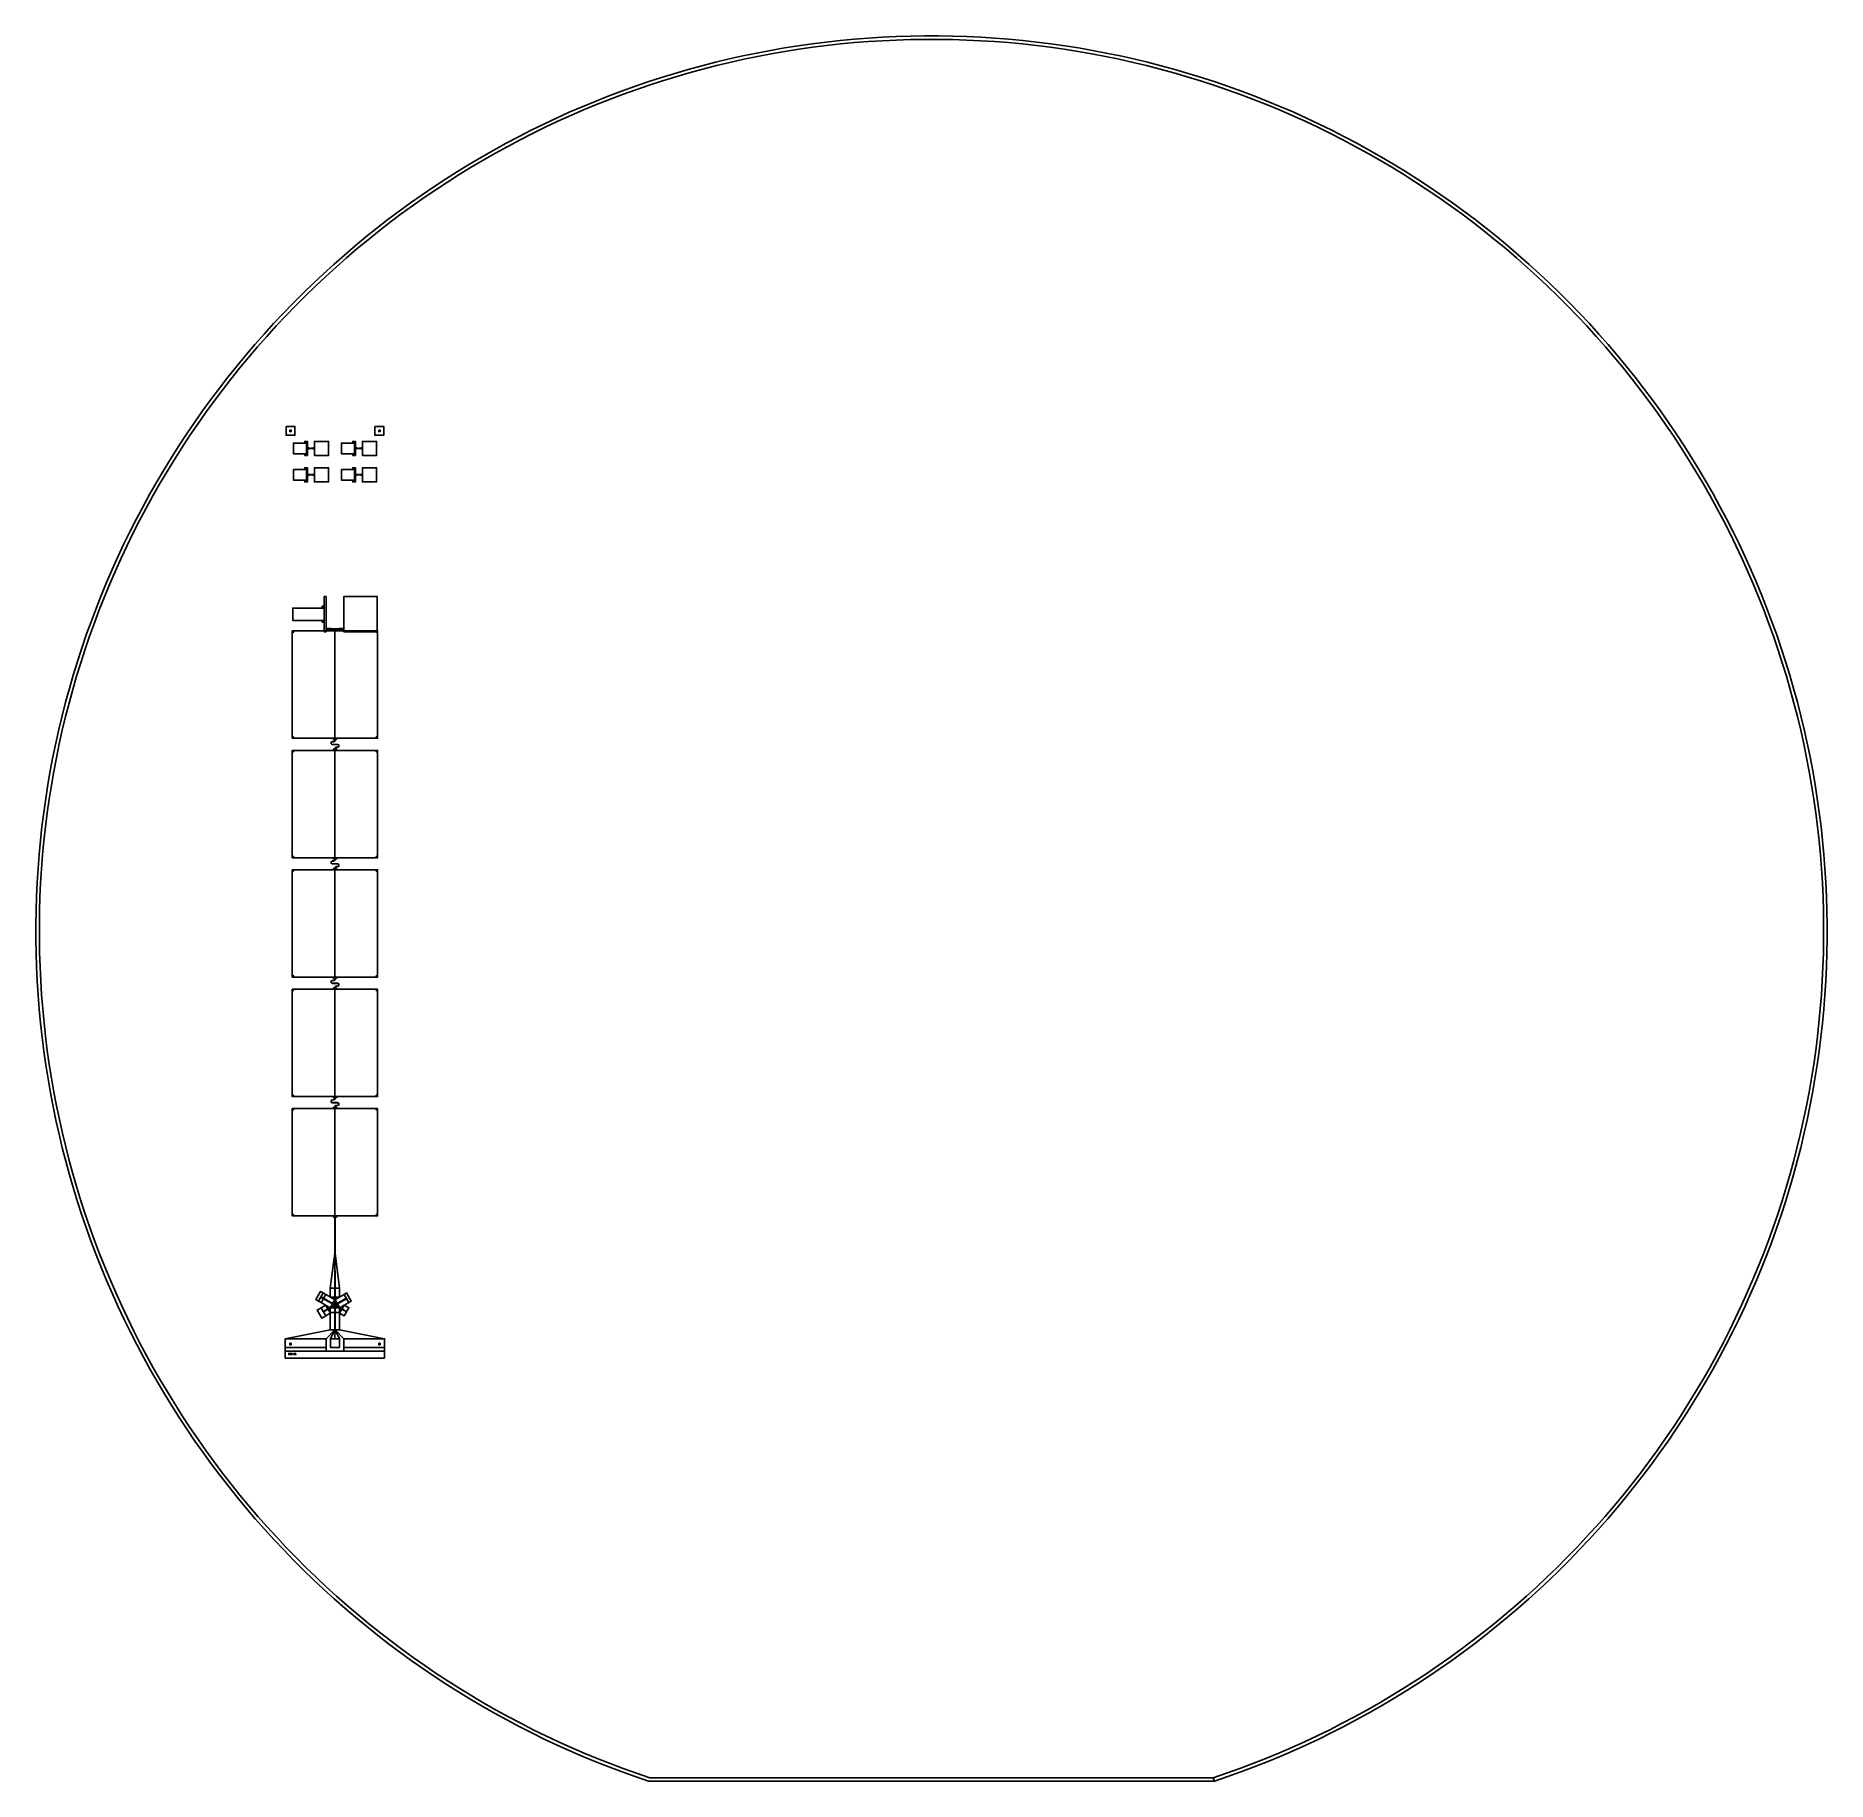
# Model space of a CAD drawing. Extents: x -50899 to 50899, y -48295 to 50898.
import ezdxf

# ---------------------------------------------------------------- set-up
doc = ezdxf.new("R2010")
doc.units = 0

# ---------------------------------------------------------------- blocks, each defined once
blk = doc.blocks.new('C1A')
for points in [[(-50, 52850), (-50, 52350), (450, 52350), (450, 52850), (-50, 52850)], [(160, 52640), (160, 52560), (240, 52560), (240, 52640), (160, 52640)], [(1112, 51900), (1112, 52000), (1012, 52000), (1012, 51900), (1112, 51900)], [(1112, 52000), (1099, 51950), (1062, 51913), (1012, 51900), (1012, 51950), (1038, 51957), (1056, 51975), (1062, 52000), (1112, 52000)], [(1062, 52000), (1056, 51975), (1038, 51957), (1012, 51950), (1012, 52000), (1012, 52000), (1012, 52000), (1012, 52000), (1062, 52000)], [(1162, 52000), (1112, 52000), (1112, 51200), (1162, 51200), (1162, 52000)], [(1112, 52000), (1112, 51990), (1122, 51990), (1122, 52000), (1112, 52000)], [(1112, 51990), (1114, 51995), (1118, 51999), (1122, 52000), (1122, 51995), (1120, 51994), (1118, 51992), (1118, 51990), (1112, 51990)], [(1118, 51990), (1118, 51992), (1120, 51994), (1122, 51995), (1122, 51990), (1122, 51990), (1122, 51990), (1122, 51990), (1118, 51990)], [(1152, 52000), (1152, 51990), (1162, 51990), (1162, 52000), (1152, 52000)], [(1162, 51990), (1161, 51995), (1158, 51999), (1152, 52000), (1152, 51995), (1155, 51994), (1157, 51992), (1158, 51990), (1162, 51990)], [(1158, 51990), (1157, 51992), (1155, 51994), (1152, 51995), (1152, 51990), (1152, 51990), (1152, 51990), (1152, 51990), (1158, 51990)], [(1562, 51200), (2362, 51200), (2362, 52000), (1562, 52000), (1562, 51200)], [(1562, 52000), (1562, 51990), (1572, 51990), (1572, 52000), (1562, 52000)], [(1562, 51990), (1564, 51995), (1568, 51999), (1572, 52000), (1572, 51995), (1570, 51994), (1568, 51992), (1568, 51990), (1562, 51990)], [(1568, 51990), (1568, 51992), (1570, 51994), (1572, 51995), (1572, 51990), (1572, 51990), (1572, 51990), (1572, 51990), (1568, 51990)], [(2352, 52000), (2352, 51990), (2362, 51990), (2362, 52000), (2352, 52000)], [(2362, 51990), (2361, 51995), (2358, 51999), (2352, 52000), (2352, 51995), (2355, 51994), (2357, 51992), (2358, 51990), (2362, 51990)], [(2358, 51990), (2357, 51992), (2355, 51994), (2352, 51995), (2352, 51990), (2352, 51990), (2352, 51990), (2352, 51990), (2358, 51990)], [(3838, 51900), (3838, 52000), (3738, 52000), (3738, 51900), (3838, 51900)], [(3838, 52000), (3824, 51950), (3788, 51913), (3738, 51900), (3738, 51950), (3762, 51957), (3781, 51975), (3788, 52000), (3838, 52000)], [(3788, 52000), (3781, 51975), (3762, 51957), (3738, 51950), (3738, 52000), (3738, 52000), (3738, 52000), (3738, 52000), (3788, 52000)], [(3888, 52000), (3838, 52000), (3838, 51200), (3888, 51200), (3888, 52000)], [(3838, 52000), (3838, 51990), (3848, 51990), (3848, 52000), (3838, 52000)], [(3838, 51990), (3839, 51995), (3842, 51999), (3848, 52000), (3848, 51995), (3845, 51994), (3843, 51992), (3842, 51990), (3838, 51990)], [(3842, 51990), (3843, 51992), (3845, 51994), (3848, 51995), (3848, 51990), (3848, 51990), (3848, 51990), (3848, 51990), (3842, 51990)], [(3878, 52000), (3878, 51990), (3888, 51990), (3888, 52000), (3878, 52000)], [(3888, 51990), (3886, 51995), (3882, 51999), (3878, 52000), (3878, 51995), (3880, 51994), (3882, 51992), (3882, 51990), (3888, 51990)], [(3882, 51990), (3882, 51992), (3880, 51994), (3878, 51995), (3878, 51990), (3878, 51990), (3878, 51990), (3878, 51990), (3882, 51990)], [(4288, 51200), (5088, 51200), (5088, 52000), (4288, 52000), (4288, 51200)], [(4288, 52000), (4288, 51990), (4298, 51990), (4298, 52000), (4288, 52000)], [(4288, 51990), (4289, 51995), (4292, 51999), (4298, 52000), (4298, 51995), (4295, 51994), (4293, 51992), (4292, 51990), (4288, 51990)], [(4292, 51990), (4293, 51992), (4295, 51994), (4298, 51995), (4298, 51990), (4298, 51990), (4298, 51990), (4298, 51990), (4292, 51990)], [(5000, 52850), (5000, 52350), (5500, 52350), (5500, 52850), (5000, 52850)], [(5078, 52000), (5078, 51990), (5088, 51990), (5088, 52000), (5078, 52000)], [(5088, 51990), (5086, 51995), (5082, 51999), (5078, 52000), (5078, 51995), (5080, 51994), (5082, 51992), (5082, 51990), (5088, 51990)], [(5082, 51990), (5082, 51992), (5080, 51994), (5078, 51995), (5078, 51990), (5078, 51990), (5078, 51990), (5078, 51990), (5082, 51990)], [(5210, 52640), (5210, 52560), (5290, 52560), (5290, 52640), (5210, 52640)], [(1112, 51900), (362, 51900), (362, 51300), (1112, 51300), (1112, 51900)], [(362, 51900), (362, 51890), (372, 51890), (372, 51900), (362, 51900)], [(362, 51890), (364, 51895), (368, 51899), (372, 51900), (372, 51895), (370, 51894), (368, 51892), (368, 51890), (362, 51890)], [(372, 51300), (372, 51310), (362, 51310), (362, 51300), (372, 51300)], [(362, 51310), (364, 51305), (368, 51301), (372, 51300), (372, 51305), (370, 51306), (368, 51308), (368, 51310), (362, 51310)], [(368, 51890), (368, 51892), (370, 51894), (372, 51895), (372, 51890), (372, 51890), (372, 51890), (372, 51890), (368, 51890)], [(368, 51310), (368, 51308), (370, 51306), (372, 51305), (372, 51310), (372, 51310), (372, 51310), (372, 51310), (368, 51310)], [(1012, 51300), (1012, 51200), (1112, 51200), (1112, 51300), (1012, 51300)], [(1112, 51200), (1099, 51250), (1062, 51287), (1012, 51300), (1012, 51250), (1038, 51243), (1056, 51225), (1062, 51200), (1112, 51200)], [(1062, 51200), (1056, 51225), (1038, 51243), (1012, 51250), (1012, 51200), (1012, 51200), (1012, 51200), (1012, 51200), (1062, 51200)], [(1122, 51200), (1122, 51210), (1112, 51210), (1112, 51200), (1122, 51200)], [(1112, 51210), (1114, 51205), (1118, 51201), (1122, 51200), (1122, 51205), (1120, 51206), (1118, 51208), (1118, 51210), (1112, 51210)], [(1118, 51210), (1118, 51208), (1120, 51206), (1122, 51205), (1122, 51210), (1122, 51210), (1122, 51210), (1122, 51210), (1118, 51210)], [(1162, 51200), (1162, 51210), (1152, 51210), (1152, 51200), (1162, 51200)], [(1162, 51210), (1161, 51205), (1158, 51201), (1152, 51200), (1152, 51205), (1155, 51206), (1157, 51208), (1158, 51210), (1162, 51210)], [(1158, 51210), (1157, 51208), (1155, 51206), (1152, 51205), (1152, 51210), (1152, 51210), (1152, 51210), (1152, 51210), (1158, 51210)], [(1168, 51625), (1168, 51630), (1162, 51630), (1162, 51625), (1168, 51625)], [(1162, 51630), (1163, 51628), (1165, 51626), (1168, 51625), (1168, 51628), (1166, 51628), (1165, 51629), (1165, 51630), (1162, 51630)], [(1243, 51625), (1162, 51625), (1162, 51575), (1243, 51575), (1243, 51625)], [(1162, 51575), (1162, 51570), (1168, 51570), (1168, 51575), (1162, 51575)], [(1162, 51570), (1163, 51572), (1165, 51574), (1168, 51575), (1168, 51572), (1166, 51572), (1165, 51571), (1165, 51570), (1162, 51570)], [(1165, 51630), (1165, 51629), (1166, 51628), (1168, 51628), (1168, 51630), (1168, 51630), (1168, 51630), (1168, 51630), (1165, 51630)], [(1165, 51570), (1165, 51571), (1166, 51572), (1168, 51572), (1168, 51570), (1168, 51570), (1168, 51570), (1168, 51570), (1165, 51570)], [(1233, 51625), (1233, 51615), (1243, 51615), (1243, 51625), (1233, 51625)], [(1243, 51615), (1242, 51620), (1238, 51624), (1233, 51625), (1233, 51620), (1236, 51619), (1237, 51618), (1238, 51615), (1243, 51615)], [(1238, 51615), (1237, 51618), (1236, 51619), (1233, 51620), (1233, 51615), (1233, 51615), (1233, 51615), (1233, 51615), (1238, 51615)], [(1243, 51575), (1243, 51585), (1233, 51585), (1233, 51575), (1243, 51575)], [(1243, 51585), (1242, 51580), (1238, 51576), (1233, 51575), (1233, 51580), (1236, 51581), (1237, 51582), (1238, 51585), (1243, 51585)], [(1238, 51585), (1237, 51582), (1236, 51581), (1233, 51580), (1233, 51585), (1233, 51585), (1233, 51585), (1233, 51585), (1238, 51585)], [(1248, 51611), (1248, 51616), (1243, 51616), (1243, 51611), (1248, 51611)], [(1243, 51616), (1244, 51614), (1246, 51612), (1248, 51611), (1248, 51614), (1247, 51614), (1246, 51615), (1246, 51616), (1243, 51616)], [(1343, 51611), (1243, 51611), (1243, 51589), (1343, 51589), (1343, 51611)], [(1243, 51589), (1243, 51584), (1248, 51584), (1248, 51589), (1243, 51589)], [(1243, 51584), (1244, 51586), (1246, 51588), (1248, 51589), (1248, 51586), (1247, 51586), (1246, 51585), (1246, 51584), (1243, 51584)], [(1246, 51616), (1246, 51615), (1247, 51614), (1248, 51614), (1248, 51616), (1248, 51616), (1248, 51616), (1248, 51616), (1246, 51616)], [(1246, 51584), (1246, 51585), (1247, 51586), (1248, 51586), (1248, 51584), (1248, 51584), (1248, 51584), (1248, 51584), (1246, 51584)], [(1338, 51608), (1333, 51608), (1333, 51592), (1338, 51592), (1338, 51608)], [(1343, 51602), (1338, 51602), (1338, 51598), (1343, 51598), (1343, 51602)], [(1382, 51589), (1482, 51589), (1482, 51611), (1382, 51611), (1382, 51589)], [(1382, 51598), (1387, 51598), (1387, 51602), (1382, 51602), (1382, 51598)], [(1387, 51592), (1392, 51592), (1392, 51608), (1387, 51608), (1387, 51592)], [(1482, 51611), (1482, 51616), (1477, 51616), (1477, 51611), (1482, 51611)], [(1482, 51616), (1481, 51614), (1480, 51612), (1477, 51611), (1477, 51614), (1478, 51614), (1479, 51615), (1480, 51616), (1482, 51616)], [(1480, 51616), (1479, 51615), (1478, 51614), (1477, 51614), (1477, 51616), (1477, 51616), (1477, 51616), (1477, 51616), (1480, 51616)], [(1477, 51589), (1477, 51584), (1482, 51584), (1482, 51589), (1477, 51589)], [(1482, 51584), (1481, 51586), (1480, 51588), (1477, 51589), (1477, 51586), (1478, 51586), (1479, 51585), (1480, 51584), (1482, 51584)], [(1480, 51584), (1479, 51585), (1478, 51586), (1477, 51586), (1477, 51584), (1477, 51584), (1477, 51584), (1477, 51584), (1480, 51584)], [(1482, 51575), (1562, 51575), (1562, 51625), (1482, 51625), (1482, 51575)], [(1482, 51625), (1482, 51620), (1487, 51620), (1487, 51625), (1482, 51625)], [(1482, 51620), (1483, 51622), (1484, 51624), (1487, 51625), (1487, 51622), (1486, 51622), (1485, 51621), (1484, 51620), (1482, 51620)], [(1487, 51575), (1487, 51580), (1482, 51580), (1482, 51575), (1487, 51575)], [(1482, 51580), (1483, 51578), (1484, 51576), (1487, 51575), (1487, 51578), (1486, 51578), (1485, 51579), (1484, 51580), (1482, 51580)], [(1484, 51620), (1485, 51621), (1486, 51622), (1487, 51622), (1487, 51620), (1487, 51620), (1487, 51620), (1487, 51620), (1484, 51620)], [(1484, 51580), (1485, 51579), (1486, 51578), (1487, 51578), (1487, 51580), (1487, 51580), (1487, 51580), (1487, 51580), (1484, 51580)], [(1562, 51625), (1562, 51630), (1558, 51630), (1558, 51625), (1562, 51625)], [(1562, 51630), (1562, 51628), (1560, 51626), (1558, 51625), (1558, 51628), (1559, 51628), (1560, 51629), (1560, 51630), (1562, 51630)], [(1560, 51630), (1560, 51629), (1559, 51628), (1558, 51628), (1558, 51630), (1558, 51630), (1558, 51630), (1558, 51630), (1560, 51630)], [(1558, 51575), (1558, 51570), (1562, 51570), (1562, 51575), (1558, 51575)], [(1562, 51570), (1562, 51572), (1560, 51574), (1558, 51575), (1558, 51572), (1559, 51572), (1560, 51571), (1560, 51570), (1562, 51570)], [(1560, 51570), (1560, 51571), (1559, 51572), (1558, 51572), (1558, 51570), (1558, 51570), (1558, 51570), (1558, 51570), (1560, 51570)], [(1572, 51200), (1572, 51210), (1562, 51210), (1562, 51200), (1572, 51200)], [(1562, 51210), (1564, 51205), (1568, 51201), (1572, 51200), (1572, 51205), (1570, 51206), (1568, 51208), (1568, 51210), (1562, 51210)], [(1568, 51210), (1568, 51208), (1570, 51206), (1572, 51205), (1572, 51210), (1572, 51210), (1572, 51210), (1572, 51210), (1568, 51210)], [(2362, 51200), (2362, 51210), (2352, 51210), (2352, 51200), (2362, 51200)], [(2362, 51210), (2361, 51205), (2358, 51201), (2352, 51200), (2352, 51205), (2355, 51206), (2357, 51208), (2358, 51210), (2362, 51210)], [(2358, 51210), (2357, 51208), (2355, 51206), (2352, 51205), (2352, 51210), (2352, 51210), (2352, 51210), (2352, 51210), (2358, 51210)], [(3838, 51900), (3088, 51900), (3088, 51300), (3838, 51300), (3838, 51900)], [(3088, 51900), (3088, 51890), (3098, 51890), (3098, 51900), (3088, 51900)], [(3088, 51890), (3089, 51895), (3092, 51899), (3098, 51900), (3098, 51895), (3095, 51894), (3093, 51892), (3092, 51890), (3088, 51890)], [(3098, 51300), (3098, 51310), (3088, 51310), (3088, 51300), (3098, 51300)], [(3088, 51310), (3089, 51305), (3092, 51301), (3098, 51300), (3098, 51305), (3095, 51306), (3093, 51308), (3092, 51310), (3088, 51310)], [(3092, 51890), (3093, 51892), (3095, 51894), (3098, 51895), (3098, 51890), (3098, 51890), (3098, 51890), (3098, 51890), (3092, 51890)], [(3092, 51310), (3093, 51308), (3095, 51306), (3098, 51305), (3098, 51310), (3098, 51310), (3098, 51310), (3098, 51310), (3092, 51310)], [(3738, 51300), (3738, 51200), (3838, 51200), (3838, 51300), (3738, 51300)], [(3838, 51200), (3824, 51250), (3788, 51287), (3738, 51300), (3738, 51250), (3762, 51243), (3781, 51225), (3788, 51200), (3838, 51200)], [(3788, 51200), (3781, 51225), (3762, 51243), (3738, 51250), (3738, 51200), (3738, 51200), (3738, 51200), (3738, 51200), (3788, 51200)], [(3848, 51200), (3848, 51210), (3838, 51210), (3838, 51200), (3848, 51200)], [(3838, 51210), (3839, 51205), (3842, 51201), (3848, 51200), (3848, 51205), (3845, 51206), (3843, 51208), (3842, 51210), (3838, 51210)], [(3842, 51210), (3843, 51208), (3845, 51206), (3848, 51205), (3848, 51210), (3848, 51210), (3848, 51210), (3848, 51210), (3842, 51210)], [(3888, 51200), (3888, 51210), (3878, 51210), (3878, 51200), (3888, 51200)], [(3888, 51210), (3886, 51205), (3882, 51201), (3878, 51200), (3878, 51205), (3880, 51206), (3882, 51208), (3882, 51210), (3888, 51210)], [(3882, 51210), (3882, 51208), (3880, 51206), (3878, 51205), (3878, 51210), (3878, 51210), (3878, 51210), (3878, 51210), (3882, 51210)], [(3892, 51625), (3892, 51630), (3888, 51630), (3888, 51625), (3892, 51625)], [(3888, 51630), (3888, 51628), (3890, 51626), (3892, 51625), (3892, 51628), (3891, 51628), (3890, 51629), (3890, 51630), (3888, 51630)], [(3968, 51625), (3888, 51625), (3888, 51575), (3968, 51575), (3968, 51625)], [(3888, 51575), (3888, 51570), (3892, 51570), (3892, 51575), (3888, 51575)], [(3888, 51570), (3888, 51572), (3890, 51574), (3892, 51575), (3892, 51572), (3891, 51572), (3890, 51571), (3890, 51570), (3888, 51570)], [(3890, 51630), (3890, 51629), (3891, 51628), (3892, 51628), (3892, 51630), (3892, 51630), (3892, 51630), (3892, 51630), (3890, 51630)], [(3890, 51570), (3890, 51571), (3891, 51572), (3892, 51572), (3892, 51570), (3892, 51570), (3892, 51570), (3892, 51570), (3890, 51570)], [(3958, 51625), (3958, 51615), (3968, 51615), (3968, 51625), (3958, 51625)], [(3968, 51615), (3967, 51620), (3963, 51624), (3958, 51625), (3958, 51620), (3960, 51619), (3962, 51618), (3963, 51615), (3968, 51615)], [(3963, 51615), (3962, 51618), (3960, 51619), (3958, 51620), (3958, 51615), (3958, 51615), (3958, 51615), (3958, 51615), (3963, 51615)], [(3968, 51575), (3968, 51585), (3958, 51585), (3958, 51575), (3968, 51575)], [(3968, 51585), (3967, 51580), (3963, 51576), (3958, 51575), (3958, 51580), (3960, 51581), (3962, 51582), (3963, 51585), (3968, 51585)], [(3963, 51585), (3962, 51582), (3960, 51581), (3958, 51580), (3958, 51585), (3958, 51585), (3958, 51585), (3958, 51585), (3963, 51585)], [(3973, 51611), (3973, 51616), (3968, 51616), (3968, 51611), (3973, 51611)], [(3968, 51616), (3969, 51614), (3970, 51612), (3973, 51611), (3973, 51614), (3972, 51614), (3971, 51615), (3970, 51616), (3968, 51616)], [(4068, 51611), (3968, 51611), (3968, 51589), (4068, 51589), (4068, 51611)], [(3968, 51589), (3968, 51584), (3973, 51584), (3973, 51589), (3968, 51589)], [(3968, 51584), (3969, 51586), (3970, 51588), (3973, 51589), (3973, 51586), (3972, 51586), (3971, 51585), (3970, 51584), (3968, 51584)], [(3970, 51616), (3971, 51615), (3972, 51614), (3973, 51614), (3973, 51616), (3973, 51616), (3973, 51616), (3973, 51616), (3970, 51616)], [(3970, 51584), (3971, 51585), (3972, 51586), (3973, 51586), (3973, 51584), (3973, 51584), (3973, 51584), (3973, 51584), (3970, 51584)], [(4063, 51608), (4058, 51608), (4058, 51592), (4063, 51592), (4063, 51608)], [(4068, 51602), (4063, 51602), (4063, 51598), (4068, 51598), (4068, 51602)], [(4107, 51589), (4207, 51589), (4207, 51611), (4107, 51611), (4107, 51589)], [(4107, 51598), (4112, 51598), (4112, 51602), (4107, 51602), (4107, 51598)], [(4112, 51592), (4117, 51592), (4117, 51608), (4112, 51608), (4112, 51592)], [(4207, 51611), (4207, 51616), (4202, 51616), (4202, 51611), (4207, 51611)], [(4207, 51616), (4206, 51614), (4204, 51612), (4202, 51611), (4202, 51614), (4203, 51614), (4204, 51615), (4204, 51616), (4207, 51616)], [(4204, 51616), (4204, 51615), (4203, 51614), (4202, 51614), (4202, 51616), (4202, 51616), (4202, 51616), (4202, 51616), (4204, 51616)], [(4202, 51589), (4202, 51584), (4207, 51584), (4207, 51589), (4202, 51589)], [(4207, 51584), (4206, 51586), (4204, 51588), (4202, 51589), (4202, 51586), (4203, 51586), (4204, 51585), (4204, 51584), (4207, 51584)], [(4204, 51584), (4204, 51585), (4203, 51586), (4202, 51586), (4202, 51584), (4202, 51584), (4202, 51584), (4202, 51584), (4204, 51584)], [(4207, 51575), (4288, 51575), (4288, 51625), (4207, 51625), (4207, 51575)], [(4207, 51625), (4207, 51620), (4212, 51620), (4212, 51625), (4207, 51625)], [(4207, 51620), (4208, 51622), (4210, 51624), (4212, 51625), (4212, 51622), (4211, 51622), (4210, 51621), (4210, 51620), (4207, 51620)], [(4212, 51575), (4212, 51580), (4207, 51580), (4207, 51575), (4212, 51575)], [(4207, 51580), (4208, 51578), (4210, 51576), (4212, 51575), (4212, 51578), (4211, 51578), (4210, 51579), (4210, 51580), (4207, 51580)], [(4210, 51620), (4210, 51621), (4211, 51622), (4212, 51622), (4212, 51620), (4212, 51620), (4212, 51620), (4212, 51620), (4210, 51620)], [(4210, 51580), (4210, 51579), (4211, 51578), (4212, 51578), (4212, 51580), (4212, 51580), (4212, 51580), (4212, 51580), (4210, 51580)], [(4288, 51625), (4288, 51630), (4282, 51630), (4282, 51625), (4288, 51625)], [(4288, 51630), (4287, 51628), (4285, 51626), (4282, 51625), (4282, 51628), (4284, 51628), (4285, 51629), (4285, 51630), (4288, 51630)], [(4285, 51630), (4285, 51629), (4284, 51628), (4282, 51628), (4282, 51630), (4282, 51630), (4282, 51630), (4282, 51630), (4285, 51630)], [(4282, 51575), (4282, 51570), (4288, 51570), (4288, 51575), (4282, 51575)], [(4288, 51570), (4287, 51572), (4285, 51574), (4282, 51575), (4282, 51572), (4284, 51572), (4285, 51571), (4285, 51570), (4288, 51570)], [(4285, 51570), (4285, 51571), (4284, 51572), (4282, 51572), (4282, 51570), (4282, 51570), (4282, 51570), (4282, 51570), (4285, 51570)], [(4298, 51200), (4298, 51210), (4288, 51210), (4288, 51200), (4298, 51200)], [(4288, 51210), (4289, 51205), (4292, 51201), (4298, 51200), (4298, 51205), (4295, 51206), (4293, 51208), (4292, 51210), (4288, 51210)], [(4292, 51210), (4293, 51208), (4295, 51206), (4298, 51205), (4298, 51210), (4298, 51210), (4298, 51210), (4298, 51210), (4292, 51210)], [(5088, 51200), (5088, 51210), (5078, 51210), (5078, 51200), (5088, 51200)], [(5088, 51210), (5086, 51205), (5082, 51201), (5078, 51200), (5078, 51205), (5080, 51206), (5082, 51208), (5082, 51210), (5088, 51210)], [(5082, 51210), (5082, 51208), (5080, 51206), (5078, 51205), (5078, 51210), (5078, 51210), (5078, 51210), (5078, 51210), (5082, 51210)], [(1112, 50400), (362, 50400), (362, 49800), (1112, 49800), (1112, 50400)], [(362, 50400), (362, 50390), (372, 50390), (372, 50400), (362, 50400)], [(362, 50390), (364, 50395), (368, 50399), (372, 50400), (372, 50395), (370, 50394), (368, 50392), (368, 50390), (362, 50390)], [(368, 50390), (368, 50392), (370, 50394), (372, 50395), (372, 50390), (372, 50390), (372, 50390), (372, 50390), (368, 50390)], [(1112, 50400), (1112, 50500), (1012, 50500), (1012, 50400), (1112, 50400)], [(1112, 50500), (1099, 50450), (1062, 50413), (1012, 50400), (1012, 50450), (1038, 50457), (1056, 50475), (1062, 50500), (1112, 50500)], [(1062, 50500), (1056, 50475), (1038, 50457), (1012, 50450), (1012, 50500), (1012, 50500), (1012, 50500), (1012, 50500), (1062, 50500)], [(1162, 50500), (1112, 50500), (1112, 49700), (1162, 49700), (1162, 50500)], [(1112, 50500), (1112, 50490), (1122, 50490), (1122, 50500), (1112, 50500)], [(1112, 50490), (1114, 50495), (1118, 50499), (1122, 50500), (1122, 50495), (1120, 50494), (1118, 50492), (1118, 50490), (1112, 50490)], [(1118, 50490), (1118, 50492), (1120, 50494), (1122, 50495), (1122, 50490), (1122, 50490), (1122, 50490), (1122, 50490), (1118, 50490)], [(1152, 50500), (1152, 50490), (1162, 50490), (1162, 50500), (1152, 50500)], [(1162, 50490), (1161, 50495), (1158, 50499), (1152, 50500), (1152, 50495), (1155, 50494), (1157, 50492), (1158, 50490), (1162, 50490)], [(1158, 50490), (1157, 50492), (1155, 50494), (1152, 50495), (1152, 50490), (1152, 50490), (1152, 50490), (1152, 50490), (1158, 50490)], [(1168, 50125), (1168, 50130), (1162, 50130), (1162, 50125), (1168, 50125)], [(1162, 50130), (1163, 50128), (1165, 50126), (1168, 50125), (1168, 50128), (1166, 50128), (1165, 50129), (1165, 50130), (1162, 50130)], [(1243, 50125), (1162, 50125), (1162, 50075), (1243, 50075), (1243, 50125)], [(1162, 50075), (1162, 50070), (1168, 50070), (1168, 50075), (1162, 50075)], [(1162, 50070), (1163, 50072), (1165, 50074), (1168, 50075), (1168, 50072), (1166, 50072), (1165, 50071), (1165, 50070), (1162, 50070)], [(1165, 50130), (1165, 50129), (1166, 50128), (1168, 50128), (1168, 50130), (1168, 50130), (1168, 50130), (1168, 50130), (1165, 50130)], [(1165, 50070), (1165, 50071), (1166, 50072), (1168, 50072), (1168, 50070), (1168, 50070), (1168, 50070), (1168, 50070), (1165, 50070)], [(1233, 50125), (1233, 50115), (1243, 50115), (1243, 50125), (1233, 50125)], [(1243, 50115), (1242, 50120), (1238, 50124), (1233, 50125), (1233, 50120), (1236, 50119), (1237, 50118), (1238, 50115), (1243, 50115)], [(1238, 50115), (1237, 50118), (1236, 50119), (1233, 50120), (1233, 50115), (1233, 50115), (1233, 50115), (1233, 50115), (1238, 50115)], [(1243, 50075), (1243, 50085), (1233, 50085), (1233, 50075), (1243, 50075)], [(1243, 50085), (1242, 50080), (1238, 50076), (1233, 50075), (1233, 50080), (1236, 50081), (1237, 50082), (1238, 50085), (1243, 50085)], [(1238, 50085), (1237, 50082), (1236, 50081), (1233, 50080), (1233, 50085), (1233, 50085), (1233, 50085), (1233, 50085), (1238, 50085)], [(1248, 50111), (1248, 50116), (1243, 50116), (1243, 50111), (1248, 50111)], [(1243, 50116), (1244, 50114), (1246, 50112), (1248, 50111), (1248, 50114), (1247, 50114), (1246, 50115), (1246, 50116), (1243, 50116)], [(1343, 50111), (1243, 50111), (1243, 50089), (1343, 50089), (1343, 50111)], [(1243, 50089), (1243, 50084), (1248, 50084), (1248, 50089), (1243, 50089)], [(1243, 50084), (1244, 50086), (1246, 50088), (1248, 50089), (1248, 50086), (1247, 50086), (1246, 50085), (1246, 50084), (1243, 50084)], [(1246, 50116), (1246, 50115), (1247, 50114), (1248, 50114), (1248, 50116), (1248, 50116), (1248, 50116), (1248, 50116), (1246, 50116)], [(1246, 50084), (1246, 50085), (1247, 50086), (1248, 50086), (1248, 50084), (1248, 50084), (1248, 50084), (1248, 50084), (1246, 50084)], [(1338, 50108), (1333, 50108), (1333, 50092), (1338, 50092), (1338, 50108)], [(1343, 50102), (1338, 50102), (1338, 50098), (1343, 50098), (1343, 50102)], [(1382, 50089), (1482, 50089), (1482, 50111), (1382, 50111), (1382, 50089)], [(1382, 50098), (1387, 50098), (1387, 50102), (1382, 50102), (1382, 50098)], [(1387, 50092), (1392, 50092), (1392, 50108), (1387, 50108), (1387, 50092)], [(1482, 50111), (1482, 50116), (1477, 50116), (1477, 50111), (1482, 50111)], [(1482, 50116), (1481, 50114), (1480, 50112), (1477, 50111), (1477, 50114), (1478, 50114), (1479, 50115), (1480, 50116), (1482, 50116)], [(1480, 50116), (1479, 50115), (1478, 50114), (1477, 50114), (1477, 50116), (1477, 50116), (1477, 50116), (1477, 50116), (1480, 50116)], [(1477, 50089), (1477, 50084), (1482, 50084), (1482, 50089), (1477, 50089)], [(1482, 50084), (1481, 50086), (1480, 50088), (1477, 50089), (1477, 50086), (1478, 50086), (1479, 50085), (1480, 50084), (1482, 50084)], [(1480, 50084), (1479, 50085), (1478, 50086), (1477, 50086), (1477, 50084), (1477, 50084), (1477, 50084), (1477, 50084), (1480, 50084)], [(1482, 50075), (1562, 50075), (1562, 50125), (1482, 50125), (1482, 50075)], [(1482, 50125), (1482, 50120), (1487, 50120), (1487, 50125), (1482, 50125)], [(1482, 50120), (1483, 50122), (1484, 50124), (1487, 50125), (1487, 50122), (1486, 50122), (1485, 50121), (1484, 50120), (1482, 50120)], [(1487, 50075), (1487, 50080), (1482, 50080), (1482, 50075), (1487, 50075)], [(1482, 50080), (1483, 50078), (1484, 50076), (1487, 50075), (1487, 50078), (1486, 50078), (1485, 50079), (1484, 50080), (1482, 50080)], [(1484, 50120), (1485, 50121), (1486, 50122), (1487, 50122), (1487, 50120), (1487, 50120), (1487, 50120), (1487, 50120), (1484, 50120)], [(1484, 50080), (1485, 50079), (1486, 50078), (1487, 50078), (1487, 50080), (1487, 50080), (1487, 50080), (1487, 50080), (1484, 50080)], [(1562, 50125), (1562, 50130), (1558, 50130), (1558, 50125), (1562, 50125)], [(1562, 50130), (1562, 50128), (1560, 50126), (1558, 50125), (1558, 50128), (1559, 50128), (1560, 50129), (1560, 50130), (1562, 50130)], [(1560, 50130), (1560, 50129), (1559, 50128), (1558, 50128), (1558, 50130), (1558, 50130), (1558, 50130), (1558, 50130), (1560, 50130)], [(1558, 50075), (1558, 50070), (1562, 50070), (1562, 50075), (1558, 50075)], [(1562, 50070), (1562, 50072), (1560, 50074), (1558, 50075), (1558, 50072), (1559, 50072), (1560, 50071), (1560, 50070), (1562, 50070)], [(1560, 50070), (1560, 50071), (1559, 50072), (1558, 50072), (1558, 50070), (1558, 50070), (1558, 50070), (1558, 50070), (1560, 50070)], [(1562, 49700), (2362, 49700), (2362, 50500), (1562, 50500), (1562, 49700)], [(1562, 50500), (1562, 50490), (1572, 50490), (1572, 50500), (1562, 50500)], [(1562, 50490), (1564, 50495), (1568, 50499), (1572, 50500), (1572, 50495), (1570, 50494), (1568, 50492), (1568, 50490), (1562, 50490)], [(1568, 50490), (1568, 50492), (1570, 50494), (1572, 50495), (1572, 50490), (1572, 50490), (1572, 50490), (1572, 50490), (1568, 50490)], [(2352, 50500), (2352, 50490), (2362, 50490), (2362, 50500), (2352, 50500)], [(2362, 50490), (2361, 50495), (2358, 50499), (2352, 50500), (2352, 50495), (2355, 50494), (2357, 50492), (2358, 50490), (2362, 50490)], [(2358, 50490), (2357, 50492), (2355, 50494), (2352, 50495), (2352, 50490), (2352, 50490), (2352, 50490), (2352, 50490), (2358, 50490)], [(3838, 50400), (3088, 50400), (3088, 49800), (3838, 49800), (3838, 50400)], [(3088, 50400), (3088, 50390), (3098, 50390), (3098, 50400), (3088, 50400)], [(3088, 50390), (3089, 50395), (3092, 50399), (3098, 50400), (3098, 50395), (3095, 50394), (3093, 50392), (3092, 50390), (3088, 50390)], [(3092, 50390), (3093, 50392), (3095, 50394), (3098, 50395), (3098, 50390), (3098, 50390), (3098, 50390), (3098, 50390), (3092, 50390)], [(3838, 50400), (3838, 50500), (3738, 50500), (3738, 50400), (3838, 50400)], [(3838, 50500), (3824, 50450), (3788, 50413), (3738, 50400), (3738, 50450), (3762, 50457), (3781, 50475), (3788, 50500), (3838, 50500)], [(3788, 50500), (3781, 50475), (3762, 50457), (3738, 50450), (3738, 50500), (3738, 50500), (3738, 50500), (3738, 50500), (3788, 50500)], [(3888, 50500), (3838, 50500), (3838, 49700), (3888, 49700), (3888, 50500)], [(3838, 50500), (3838, 50490), (3848, 50490), (3848, 50500), (3838, 50500)], [(3838, 50490), (3839, 50495), (3842, 50499), (3848, 50500), (3848, 50495), (3845, 50494), (3843, 50492), (3842, 50490), (3838, 50490)], [(3842, 50490), (3843, 50492), (3845, 50494), (3848, 50495), (3848, 50490), (3848, 50490), (3848, 50490), (3848, 50490), (3842, 50490)], [(3878, 50500), (3878, 50490), (3888, 50490), (3888, 50500), (3878, 50500)], [(3888, 50490), (3886, 50495), (3882, 50499), (3878, 50500), (3878, 50495), (3880, 50494), (3882, 50492), (3882, 50490), (3888, 50490)], [(3882, 50490), (3882, 50492), (3880, 50494), (3878, 50495), (3878, 50490), (3878, 50490), (3878, 50490), (3878, 50490), (3882, 50490)], [(3892, 50125), (3892, 50130), (3888, 50130), (3888, 50125), (3892, 50125)], [(3888, 50130), (3888, 50128), (3890, 50126), (3892, 50125), (3892, 50128), (3891, 50128), (3890, 50129), (3890, 50130), (3888, 50130)], [(3968, 50125), (3888, 50125), (3888, 50075), (3968, 50075), (3968, 50125)], [(3888, 50075), (3888, 50070), (3892, 50070), (3892, 50075), (3888, 50075)], [(3888, 50070), (3888, 50072), (3890, 50074), (3892, 50075), (3892, 50072), (3891, 50072), (3890, 50071), (3890, 50070), (3888, 50070)], [(3890, 50130), (3890, 50129), (3891, 50128), (3892, 50128), (3892, 50130), (3892, 50130), (3892, 50130), (3892, 50130), (3890, 50130)], [(3890, 50070), (3890, 50071), (3891, 50072), (3892, 50072), (3892, 50070), (3892, 50070), (3892, 50070), (3892, 50070), (3890, 50070)], [(3958, 50125), (3958, 50115), (3968, 50115), (3968, 50125), (3958, 50125)], [(3968, 50115), (3967, 50120), (3963, 50124), (3958, 50125), (3958, 50120), (3960, 50119), (3962, 50118), (3963, 50115), (3968, 50115)], [(3963, 50115), (3962, 50118), (3960, 50119), (3958, 50120), (3958, 50115), (3958, 50115), (3958, 50115), (3958, 50115), (3963, 50115)], [(3968, 50075), (3968, 50085), (3958, 50085), (3958, 50075), (3968, 50075)], [(3968, 50085), (3967, 50080), (3963, 50076), (3958, 50075), (3958, 50080), (3960, 50081), (3962, 50082), (3963, 50085), (3968, 50085)], [(3963, 50085), (3962, 50082), (3960, 50081), (3958, 50080), (3958, 50085), (3958, 50085), (3958, 50085), (3958, 50085), (3963, 50085)], [(3973, 50111), (3973, 50116), (3968, 50116), (3968, 50111), (3973, 50111)], [(3968, 50116), (3969, 50114), (3970, 50112), (3973, 50111), (3973, 50114), (3972, 50114), (3971, 50115), (3970, 50116), (3968, 50116)], [(4068, 50111), (3968, 50111), (3968, 50089), (4068, 50089), (4068, 50111)], [(3968, 50089), (3968, 50084), (3973, 50084), (3973, 50089), (3968, 50089)], [(3968, 50084), (3969, 50086), (3970, 50088), (3973, 50089), (3973, 50086), (3972, 50086), (3971, 50085), (3970, 50084), (3968, 50084)], [(3970, 50116), (3971, 50115), (3972, 50114), (3973, 50114), (3973, 50116), (3973, 50116), (3973, 50116), (3973, 50116), (3970, 50116)], [(3970, 50084), (3971, 50085), (3972, 50086), (3973, 50086), (3973, 50084), (3973, 50084), (3973, 50084), (3973, 50084), (3970, 50084)], [(4063, 50108), (4058, 50108), (4058, 50092), (4063, 50092), (4063, 50108)], [(4068, 50102), (4063, 50102), (4063, 50098), (4068, 50098), (4068, 50102)], [(4107, 50089), (4207, 50089), (4207, 50111), (4107, 50111), (4107, 50089)], [(4107, 50098), (4112, 50098), (4112, 50102), (4107, 50102), (4107, 50098)], [(4112, 50092), (4117, 50092), (4117, 50108), (4112, 50108), (4112, 50092)], [(4207, 50111), (4207, 50116), (4202, 50116), (4202, 50111), (4207, 50111)], [(4207, 50116), (4206, 50114), (4204, 50112), (4202, 50111), (4202, 50114), (4203, 50114), (4204, 50115), (4204, 50116), (4207, 50116)], [(4204, 50116), (4204, 50115), (4203, 50114), (4202, 50114), (4202, 50116), (4202, 50116), (4202, 50116), (4202, 50116), (4204, 50116)], [(4202, 50089), (4202, 50084), (4207, 50084), (4207, 50089), (4202, 50089)], [(4207, 50084), (4206, 50086), (4204, 50088), (4202, 50089), (4202, 50086), (4203, 50086), (4204, 50085), (4204, 50084), (4207, 50084)], [(4204, 50084), (4204, 50085), (4203, 50086), (4202, 50086), (4202, 50084), (4202, 50084), (4202, 50084), (4202, 50084), (4204, 50084)], [(4207, 50075), (4288, 50075), (4288, 50125), (4207, 50125), (4207, 50075)], [(4207, 50125), (4207, 50120), (4212, 50120), (4212, 50125), (4207, 50125)], [(4207, 50120), (4208, 50122), (4210, 50124), (4212, 50125), (4212, 50122), (4211, 50122), (4210, 50121), (4210, 50120), (4207, 50120)], [(4212, 50075), (4212, 50080), (4207, 50080), (4207, 50075), (4212, 50075)], [(4207, 50080), (4208, 50078), (4210, 50076), (4212, 50075), (4212, 50078), (4211, 50078), (4210, 50079), (4210, 50080), (4207, 50080)], [(4210, 50120), (4210, 50121), (4211, 50122), (4212, 50122), (4212, 50120), (4212, 50120), (4212, 50120), (4212, 50120), (4210, 50120)], [(4210, 50080), (4210, 50079), (4211, 50078), (4212, 50078), (4212, 50080), (4212, 50080), (4212, 50080), (4212, 50080), (4210, 50080)], [(4288, 50125), (4288, 50130), (4282, 50130), (4282, 50125), (4288, 50125)], [(4288, 50130), (4287, 50128), (4285, 50126), (4282, 50125), (4282, 50128), (4284, 50128), (4285, 50129), (4285, 50130), (4288, 50130)], [(4285, 50130), (4285, 50129), (4284, 50128), (4282, 50128), (4282, 50130), (4282, 50130), (4282, 50130), (4282, 50130), (4285, 50130)], [(4282, 50075), (4282, 50070), (4288, 50070), (4288, 50075), (4282, 50075)], [(4288, 50070), (4287, 50072), (4285, 50074), (4282, 50075), (4282, 50072), (4284, 50072), (4285, 50071), (4285, 50070), (4288, 50070)], [(4285, 50070), (4285, 50071), (4284, 50072), (4282, 50072), (4282, 50070), (4282, 50070), (4282, 50070), (4282, 50070), (4285, 50070)], [(4288, 49700), (5088, 49700), (5088, 50500), (4288, 50500), (4288, 49700)], [(4288, 50500), (4288, 50490), (4298, 50490), (4298, 50500), (4288, 50500)], [(4288, 50490), (4289, 50495), (4292, 50499), (4298, 50500), (4298, 50495), (4295, 50494), (4293, 50492), (4292, 50490), (4288, 50490)], [(4292, 50490), (4293, 50492), (4295, 50494), (4298, 50495), (4298, 50490), (4298, 50490), (4298, 50490), (4298, 50490), (4292, 50490)], [(5078, 50500), (5078, 50490), (5088, 50490), (5088, 50500), (5078, 50500)], [(5088, 50490), (5086, 50495), (5082, 50499), (5078, 50500), (5078, 50495), (5080, 50494), (5082, 50492), (5082, 50490), (5088, 50490)], [(5082, 50490), (5082, 50492), (5080, 50494), (5078, 50495), (5078, 50490), (5078, 50490), (5078, 50490), (5078, 50490), (5082, 50490)], [(372, 49800), (372, 49810), (362, 49810), (362, 49800), (372, 49800)], [(362, 49810), (364, 49805), (368, 49801), (372, 49800), (372, 49805), (370, 49806), (368, 49808), (368, 49810), (362, 49810)], [(368, 49810), (368, 49808), (370, 49806), (372, 49805), (372, 49810), (372, 49810), (372, 49810), (372, 49810), (368, 49810)], [(1012, 49800), (1012, 49700), (1112, 49700), (1112, 49800), (1012, 49800)], [(1112, 49700), (1099, 49750), (1062, 49787), (1012, 49800), (1012, 49750), (1038, 49743), (1056, 49725), (1062, 49700), (1112, 49700)], [(1062, 49700), (1056, 49725), (1038, 49743), (1012, 49750), (1012, 49700), (1012, 49700), (1012, 49700), (1012, 49700), (1062, 49700)], [(1122, 49700), (1122, 49710), (1112, 49710), (1112, 49700), (1122, 49700)], [(1112, 49710), (1114, 49705), (1118, 49701), (1122, 49700), (1122, 49705), (1120, 49706), (1118, 49708), (1118, 49710), (1112, 49710)], [(1118, 49710), (1118, 49708), (1120, 49706), (1122, 49705), (1122, 49710), (1122, 49710), (1122, 49710), (1122, 49710), (1118, 49710)], [(1162, 49700), (1162, 49710), (1152, 49710), (1152, 49700), (1162, 49700)], [(1162, 49710), (1161, 49705), (1158, 49701), (1152, 49700), (1152, 49705), (1155, 49706), (1157, 49708), (1158, 49710), (1162, 49710)], [(1158, 49710), (1157, 49708), (1155, 49706), (1152, 49705), (1152, 49710), (1152, 49710), (1152, 49710), (1152, 49710), (1158, 49710)], [(1572, 49700), (1572, 49710), (1562, 49710), (1562, 49700), (1572, 49700)], [(1562, 49710), (1564, 49705), (1568, 49701), (1572, 49700), (1572, 49705), (1570, 49706), (1568, 49708), (1568, 49710), (1562, 49710)], [(1568, 49710), (1568, 49708), (1570, 49706), (1572, 49705), (1572, 49710), (1572, 49710), (1572, 49710), (1572, 49710), (1568, 49710)], [(2362, 49700), (2362, 49710), (2352, 49710), (2352, 49700), (2362, 49700)], [(2362, 49710), (2361, 49705), (2358, 49701), (2352, 49700), (2352, 49705), (2355, 49706), (2357, 49708), (2358, 49710), (2362, 49710)], [(2358, 49710), (2357, 49708), (2355, 49706), (2352, 49705), (2352, 49710), (2352, 49710), (2352, 49710), (2352, 49710), (2358, 49710)], [(3098, 49800), (3098, 49810), (3088, 49810), (3088, 49800), (3098, 49800)], [(3088, 49810), (3089, 49805), (3092, 49801), (3098, 49800), (3098, 49805), (3095, 49806), (3093, 49808), (3092, 49810), (3088, 49810)], [(3092, 49810), (3093, 49808), (3095, 49806), (3098, 49805), (3098, 49810), (3098, 49810), (3098, 49810), (3098, 49810), (3092, 49810)], [(3738, 49800), (3738, 49700), (3838, 49700), (3838, 49800), (3738, 49800)], [(3838, 49700), (3824, 49750), (3788, 49787), (3738, 49800), (3738, 49750), (3762, 49743), (3781, 49725), (3788, 49700), (3838, 49700)], [(3788, 49700), (3781, 49725), (3762, 49743), (3738, 49750), (3738, 49700), (3738, 49700), (3738, 49700), (3738, 49700), (3788, 49700)], [(3848, 49700), (3848, 49710), (3838, 49710), (3838, 49700), (3848, 49700)], [(3838, 49710), (3839, 49705), (3842, 49701), (3848, 49700), (3848, 49705), (3845, 49706), (3843, 49708), (3842, 49710), (3838, 49710)], [(3842, 49710), (3843, 49708), (3845, 49706), (3848, 49705), (3848, 49710), (3848, 49710), (3848, 49710), (3848, 49710), (3842, 49710)], [(3888, 49700), (3888, 49710), (3878, 49710), (3878, 49700), (3888, 49700)], [(3888, 49710), (3886, 49705), (3882, 49701), (3878, 49700), (3878, 49705), (3880, 49706), (3882, 49708), (3882, 49710), (3888, 49710)], [(3882, 49710), (3882, 49708), (3880, 49706), (3878, 49705), (3878, 49710), (3878, 49710), (3878, 49710), (3878, 49710), (3882, 49710)], [(4298, 49700), (4298, 49710), (4288, 49710), (4288, 49700), (4298, 49700)], [(4288, 49710), (4289, 49705), (4292, 49701), (4298, 49700), (4298, 49705), (4295, 49706), (4293, 49708), (4292, 49710), (4288, 49710)], [(4292, 49710), (4293, 49708), (4295, 49706), (4298, 49705), (4298, 49710), (4298, 49710), (4298, 49710), (4298, 49710), (4292, 49710)], [(5088, 49700), (5088, 49710), (5078, 49710), (5078, 49700), (5088, 49700)], [(5088, 49710), (5086, 49705), (5082, 49701), (5078, 49700), (5078, 49705), (5080, 49706), (5082, 49708), (5082, 49710), (5088, 49710)], [(5082, 49710), (5082, 49708), (5080, 49706), (5078, 49705), (5078, 49710), (5078, 49710), (5078, 49710), (5078, 49710), (5082, 49710)], [(2225, 43176), (2105, 43176), (2105, 41176), (2225, 41176), (2225, 43176)], [(2105, 43176), (2105, 43166), (2115, 43166), (2115, 43176), (2105, 43176)], [(2105, 43166), (2106, 43171), (2110, 43175), (2115, 43176), (2115, 43171), (2112, 43170), (2111, 43168), (2110, 43166), (2105, 43166)], [(2110, 43166), (2111, 43168), (2112, 43170), (2115, 43171), (2115, 43166), (2115, 43166), (2115, 43166), (2115, 43166), (2110, 43166)], [(2215, 43176), (2215, 43166), (2225, 43166), (2225, 43176), (2215, 43176)], [(2225, 43166), (2224, 43171), (2220, 43175), (2215, 43176), (2215, 43171), (2218, 43170), (2219, 43168), (2220, 43166), (2225, 43166)], [(2220, 43166), (2219, 43168), (2218, 43170), (2215, 43171), (2215, 43166), (2215, 43166), (2215, 43166), (2215, 43166), (2220, 43166)], [(3225, 41176), (5125, 41176), (5125, 43176), (3225, 43176), (3225, 41176)], [(3225, 43176), (3225, 43166), (3235, 43166), (3235, 43176), (3225, 43176)], [(3225, 43166), (3226, 43171), (3230, 43175), (3235, 43176), (3235, 43171), (3232, 43170), (3231, 43168), (3230, 43166), (3225, 43166)], [(3230, 43166), (3231, 43168), (3232, 43170), (3235, 43171), (3235, 43166), (3235, 43166), (3235, 43166), (3235, 43166), (3230, 43166)], [(5115, 43176), (5115, 43166), (5125, 43166), (5125, 43176), (5115, 43176)], [(5125, 43166), (5124, 43171), (5120, 43175), (5115, 43176), (5115, 43171), (5118, 43170), (5119, 43168), (5120, 43166), (5125, 43166)], [(5120, 43166), (5119, 43168), (5118, 43170), (5115, 43171), (5115, 43166), (5115, 43166), (5115, 43166), (5115, 43166), (5120, 43166)], [(2105, 42526), (325, 42526), (325, 41826), (2105, 41826), (2105, 42526)], [(325, 42526), (325, 42516), (335, 42516), (335, 42526), (325, 42526)], [(325, 42516), (326, 42521), (330, 42525), (335, 42526), (335, 42521), (332, 42520), (331, 42518), (330, 42516), (325, 42516)], [(335, 41826), (335, 41836), (325, 41836), (325, 41826), (335, 41826)], [(325, 41836), (326, 41831), (330, 41827), (335, 41826), (335, 41831), (332, 41832), (331, 41834), (330, 41836), (325, 41836)], [(330, 42516), (331, 42518), (332, 42520), (335, 42521), (335, 42516), (335, 42516), (335, 42516), (335, 42516), (330, 42516)], [(330, 41836), (331, 41834), (332, 41832), (335, 41831), (335, 41836), (335, 41836), (335, 41836), (335, 41836), (330, 41836)], [(2105, 42526), (2105, 42626), (2005, 42626), (2005, 42526), (2105, 42526)], [(2105, 42626), (2092, 42576), (2055, 42539), (2005, 42526), (2005, 42576), (2030, 42583), (2048, 42601), (2055, 42626), (2105, 42626)], [(2055, 42626), (2048, 42601), (2030, 42583), (2005, 42576), (2005, 42626), (2005, 42626), (2005, 42626), (2005, 42626), (2055, 42626)], [(2005, 41826), (2005, 41726), (2105, 41726), (2105, 41826), (2005, 41826)], [(2105, 41726), (2092, 41776), (2055, 41813), (2005, 41826), (2005, 41776), (2030, 41769), (2048, 41751), (2055, 41726), (2105, 41726)], [(2055, 41726), (2048, 41751), (2030, 41769), (2005, 41776), (2005, 41726), (2005, 41726), (2005, 41726), (2005, 41726), (2055, 41726)], [(2724, 35125), (2724, 41225), (301, 41225), (301, 35125), (2724, 35125)], [(301, 41225), (301, 41150), (376, 41150), (376, 41225), (301, 41225)], [(301, 41150), (311, 41187), (338, 41215), (376, 41225), (376, 41187), (357, 41182), (344, 41168), (338, 41150), (301, 41150)], [(338, 41150), (344, 41168), (357, 41182), (376, 41187), (376, 41150), (376, 41150), (376, 41150), (376, 41150), (338, 41150)], [(2115, 41176), (2115, 41186), (2105, 41186), (2105, 41176), (2115, 41176)], [(2105, 41186), (2106, 41181), (2110, 41177), (2115, 41176), (2115, 41181), (2112, 41182), (2111, 41184), (2110, 41186), (2105, 41186)], [(2110, 41186), (2111, 41184), (2112, 41182), (2115, 41181), (2115, 41186), (2115, 41186), (2115, 41186), (2115, 41186), (2110, 41186)], [(2225, 41176), (2225, 41186), (2215, 41186), (2215, 41176), (2225, 41176)], [(2225, 41186), (2224, 41181), (2220, 41177), (2215, 41176), (2215, 41181), (2218, 41182), (2219, 41184), (2220, 41186), (2225, 41186)], [(2220, 41186), (2219, 41184), (2218, 41182), (2215, 41181), (2215, 41186), (2215, 41186), (2215, 41186), (2215, 41186), (2220, 41186)], [(2230, 41364), (2230, 41369), (2225, 41369), (2225, 41364), (2230, 41364)], [(2225, 41369), (2226, 41366), (2228, 41365), (2230, 41364), (2230, 41366), (2229, 41367), (2228, 41368), (2228, 41369), (2225, 41369)], [(2506, 41364), (2225, 41364), (2225, 41314), (2506, 41314), (2506, 41364)], [(2225, 41314), (2225, 41309), (2230, 41309), (2230, 41314), (2225, 41314)], [(2225, 41309), (2226, 41312), (2228, 41313), (2230, 41314), (2230, 41312), (2229, 41311), (2228, 41310), (2228, 41309), (2225, 41309)], [(2228, 41369), (2228, 41368), (2229, 41367), (2230, 41366), (2230, 41369), (2230, 41369), (2230, 41369), (2230, 41369), (2228, 41369)], [(2228, 41309), (2228, 41310), (2229, 41311), (2230, 41312), (2230, 41309), (2230, 41309), (2230, 41309), (2230, 41309), (2228, 41309)], [(2496, 41364), (2496, 41354), (2506, 41354), (2506, 41364), (2496, 41364)], [(2506, 41354), (2504, 41359), (2500, 41363), (2496, 41364), (2496, 41359), (2498, 41358), (2500, 41356), (2500, 41354), (2506, 41354)], [(2500, 41354), (2500, 41356), (2498, 41358), (2496, 41359), (2496, 41354), (2496, 41354), (2496, 41354), (2496, 41354), (2500, 41354)], [(2506, 41314), (2506, 41324), (2496, 41324), (2496, 41314), (2506, 41314)], [(2506, 41324), (2504, 41319), (2500, 41315), (2496, 41314), (2496, 41319), (2498, 41320), (2500, 41322), (2500, 41324), (2506, 41324)], [(2500, 41324), (2500, 41322), (2498, 41320), (2496, 41319), (2496, 41324), (2496, 41324), (2496, 41324), (2496, 41324), (2500, 41324)], [(2510, 41350), (2510, 41355), (2506, 41355), (2506, 41350), (2510, 41350)], [(2506, 41355), (2506, 41352), (2508, 41351), (2510, 41350), (2510, 41352), (2509, 41353), (2508, 41354), (2508, 41355), (2506, 41355)], [(2706, 41350), (2506, 41350), (2506, 41328), (2706, 41328), (2706, 41350)], [(2506, 41328), (2506, 41323), (2510, 41323), (2510, 41328), (2506, 41328)], [(2506, 41323), (2506, 41326), (2508, 41327), (2510, 41328), (2510, 41326), (2509, 41325), (2508, 41324), (2508, 41323), (2506, 41323)], [(2508, 41355), (2508, 41354), (2509, 41353), (2510, 41352), (2510, 41355), (2510, 41355), (2510, 41355), (2510, 41355), (2508, 41355)], [(2508, 41323), (2508, 41324), (2509, 41325), (2510, 41326), (2510, 41323), (2510, 41323), (2510, 41323), (2510, 41323), (2508, 41323)], [(2720, 41225), (2720, 41300), (2646, 41300), (2646, 41225), (2720, 41225)], [(2720, 41300), (2710, 41262), (2683, 41235), (2646, 41225), (2646, 41262), (2664, 41267), (2678, 41281), (2683, 41300), (2720, 41300)], [(2683, 41300), (2678, 41281), (2664, 41267), (2646, 41262), (2646, 41300), (2646, 41300), (2646, 41300), (2646, 41300), (2683, 41300)], [(2657, 41303), (2659, 41312), (2665, 41318), (2674, 41320), (2674, 41318), (2666, 41316), (2661, 41311), (2659, 41303), (2657, 41303)], [(2660, 41290), (2660, 41303), (2657, 41303), (2657, 41290), (2660, 41290)], [(2674, 41274), (2665, 41276), (2659, 41282), (2657, 41290), (2659, 41290), (2661, 41283), (2666, 41277), (2674, 41275), (2674, 41274)], [(2659, 41303), (2661, 41311), (2666, 41316), (2674, 41318), (2674, 41317), (2667, 41315), (2662, 41310), (2660, 41303), (2659, 41303)], [(2674, 41275), (2666, 41277), (2661, 41283), (2659, 41290), (2660, 41290), (2662, 41284), (2667, 41279), (2674, 41277), (2674, 41275)], [(2674, 41317), (2777, 41317), (2777, 41320), (2674, 41320), (2674, 41317)], [(2707, 41277), (2674, 41277), (2674, 41274), (2707, 41274), (2707, 41277)], [(2700, 41346), (2696, 41346), (2696, 41332), (2700, 41332), (2700, 41346)], [(2706, 41342), (2700, 41342), (2700, 41336), (2706, 41336), (2706, 41342)], [(2724, 41260), (2721, 41269), (2715, 41275), (2707, 41277), (2707, 41275), (2715, 41273), (2720, 41268), (2722, 41260), (2724, 41260)], [(2722, 41260), (2720, 41268), (2715, 41273), (2707, 41275), (2707, 41274), (2714, 41272), (2719, 41267), (2720, 41260), (2722, 41260)], [(2724, 41225), (2724, 41260), (2720, 41260), (2720, 41225), (2724, 41225)], [(2726, 41260), (2729, 41269), (2735, 41275), (2743, 41277), (2743, 41275), (2736, 41273), (2730, 41268), (2728, 41260), (2726, 41260)], [(2726, 41225), (2726, 41260), (2730, 41260), (2730, 41225), (2726, 41225)], [(2726, 35125), (2726, 41225), (5149, 41225), (5149, 35125), (2726, 35125)], [(2728, 41260), (2730, 41268), (2736, 41273), (2743, 41275), (2743, 41274), (2736, 41272), (2731, 41267), (2730, 41260), (2728, 41260)], [(2804, 41225), (2804, 41300), (2730, 41300), (2730, 41225), (2804, 41225)], [(2730, 41300), (2740, 41262), (2767, 41235), (2804, 41225), (2804, 41262), (2786, 41267), (2772, 41281), (2767, 41300), (2730, 41300)], [(2743, 41274), (2777, 41274), (2777, 41277), (2743, 41277), (2743, 41274)], [(2744, 41328), (2944, 41328), (2944, 41350), (2744, 41350), (2744, 41328)], [(2744, 41336), (2750, 41336), (2750, 41342), (2744, 41342), (2744, 41336)], [(2750, 41332), (2754, 41332), (2754, 41346), (2750, 41346), (2750, 41332)], [(2767, 41300), (2772, 41281), (2786, 41267), (2804, 41262), (2804, 41300), (2804, 41300), (2804, 41300), (2804, 41300), (2767, 41300)], [(2793, 41303), (2791, 41312), (2785, 41318), (2777, 41320), (2777, 41318), (2784, 41316), (2789, 41311), (2792, 41303), (2793, 41303)], [(2792, 41303), (2789, 41311), (2784, 41316), (2777, 41318), (2777, 41317), (2783, 41315), (2788, 41310), (2790, 41303), (2792, 41303)], [(2777, 41274), (2785, 41276), (2791, 41282), (2793, 41290), (2792, 41290), (2789, 41283), (2784, 41277), (2777, 41275), (2777, 41274)], [(2777, 41275), (2784, 41277), (2789, 41283), (2792, 41290), (2790, 41290), (2788, 41284), (2783, 41279), (2777, 41277), (2777, 41275)], [(2793, 41290), (2793, 41303), (2790, 41303), (2790, 41290), (2793, 41290)], [(2944, 41350), (2944, 41355), (2940, 41355), (2940, 41350), (2944, 41350)], [(2944, 41355), (2944, 41352), (2942, 41351), (2940, 41350), (2940, 41352), (2941, 41353), (2942, 41354), (2942, 41355), (2944, 41355)], [(2942, 41355), (2942, 41354), (2941, 41353), (2940, 41352), (2940, 41355), (2940, 41355), (2940, 41355), (2940, 41355), (2942, 41355)], [(2940, 41328), (2940, 41323), (2944, 41323), (2944, 41328), (2940, 41328)], [(2944, 41323), (2944, 41326), (2942, 41327), (2940, 41328), (2940, 41326), (2941, 41325), (2942, 41324), (2942, 41323), (2944, 41323)], [(2942, 41323), (2942, 41324), (2941, 41325), (2940, 41326), (2940, 41323), (2940, 41323), (2940, 41323), (2940, 41323), (2942, 41323)], [(2944, 41314), (3225, 41314), (3225, 41364), (2944, 41364), (2944, 41314)], [(2944, 41364), (2944, 41359), (2950, 41359), (2950, 41364), (2944, 41364)], [(2944, 41359), (2945, 41362), (2947, 41363), (2950, 41364), (2950, 41362), (2948, 41361), (2947, 41360), (2947, 41359), (2944, 41359)], [(2950, 41314), (2950, 41319), (2944, 41319), (2944, 41314), (2950, 41314)], [(2944, 41319), (2945, 41316), (2947, 41315), (2950, 41314), (2950, 41316), (2948, 41317), (2947, 41318), (2947, 41319), (2944, 41319)], [(2947, 41359), (2947, 41360), (2948, 41361), (2950, 41362), (2950, 41359), (2950, 41359), (2950, 41359), (2950, 41359), (2947, 41359)], [(2947, 41319), (2947, 41318), (2948, 41317), (2950, 41316), (2950, 41319), (2950, 41319), (2950, 41319), (2950, 41319), (2947, 41319)], [(3225, 41364), (3225, 41369), (3220, 41369), (3220, 41364), (3225, 41364)], [(3225, 41369), (3224, 41366), (3222, 41365), (3220, 41364), (3220, 41366), (3221, 41367), (3222, 41368), (3222, 41369), (3225, 41369)], [(3222, 41369), (3222, 41368), (3221, 41367), (3220, 41366), (3220, 41369), (3220, 41369), (3220, 41369), (3220, 41369), (3222, 41369)], [(3220, 41314), (3220, 41309), (3225, 41309), (3225, 41314), (3220, 41314)], [(3225, 41309), (3224, 41312), (3222, 41313), (3220, 41314), (3220, 41312), (3221, 41311), (3222, 41310), (3222, 41309), (3225, 41309)], [(3222, 41309), (3222, 41310), (3221, 41311), (3220, 41312), (3220, 41309), (3220, 41309), (3220, 41309), (3220, 41309), (3222, 41309)], [(3235, 41176), (3235, 41186), (3225, 41186), (3225, 41176), (3235, 41176)], [(3225, 41186), (3226, 41181), (3230, 41177), (3235, 41176), (3235, 41181), (3232, 41182), (3231, 41184), (3230, 41186), (3225, 41186)], [(3230, 41186), (3231, 41184), (3232, 41182), (3235, 41181), (3235, 41186), (3235, 41186), (3235, 41186), (3235, 41186), (3230, 41186)], [(5074, 41225), (5074, 41150), (5149, 41150), (5149, 41225), (5074, 41225)], [(5149, 41150), (5139, 41187), (5112, 41215), (5074, 41225), (5074, 41187), (5093, 41182), (5106, 41168), (5112, 41150), (5149, 41150)], [(5112, 41150), (5106, 41168), (5093, 41182), (5074, 41187), (5074, 41150), (5074, 41150), (5074, 41150), (5074, 41150), (5112, 41150)], [(5125, 41176), (5125, 41186), (5115, 41186), (5115, 41176), (5125, 41176)], [(5125, 41186), (5124, 41181), (5120, 41177), (5115, 41176), (5115, 41181), (5118, 41182), (5119, 41184), (5120, 41186), (5125, 41186)], [(5120, 41186), (5119, 41184), (5118, 41182), (5115, 41181), (5115, 41186), (5115, 41186), (5115, 41186), (5115, 41186), (5120, 41186)], [(376, 35125), (376, 35200), (301, 35200), (301, 35125), (376, 35125)], [(301, 35200), (311, 35162), (338, 35135), (376, 35125), (376, 35162), (357, 35167), (344, 35181), (338, 35200), (301, 35200)], [(338, 35200), (344, 35181), (357, 35167), (376, 35162), (376, 35200), (376, 35200), (376, 35200), (376, 35200), (338, 35200)], [(2575, 34769), (2502, 34811), (2502, 34896), (2575, 34938), (2575, 34935), (2504, 34894), (2504, 34813), (2575, 34772), (2575, 34769)], [(2575, 34775), (2507, 34814), (2507, 34893), (2575, 34932), (2575, 34929), (2510, 34891), (2510, 34816), (2575, 34778), (2575, 34775)], [(2575, 34935), (2645, 34935), (2645, 34938), (2575, 34938), (2575, 34935)], [(2575, 34932), (2645, 34932), (2645, 34929), (2575, 34929), (2575, 34932)], [(2875, 34775), (2575, 34775), (2575, 34778), (2875, 34778), (2875, 34775)], [(2875, 34772), (2575, 34772), (2575, 34769), (2875, 34769), (2875, 34772)], [(2645, 34929), (2687, 34941), (2718, 34971), (2730, 35014), (2726, 35014), (2716, 34973), (2686, 34943), (2645, 34932), (2645, 34929)], [(2645, 34935), (2684, 34946), (2713, 34974), (2724, 35014), (2720, 35014), (2710, 34976), (2683, 34948), (2645, 34938), (2645, 34935)], [(2646, 35125), (2646, 35050), (2720, 35050), (2720, 35125), (2646, 35125)], [(2720, 35050), (2710, 35087), (2683, 35115), (2646, 35125), (2646, 35087), (2664, 35082), (2678, 35068), (2683, 35050), (2720, 35050)], [(2683, 35050), (2678, 35068), (2664, 35082), (2646, 35087), (2646, 35050), (2646, 35050), (2646, 35050), (2646, 35050), (2683, 35050)], [(2724, 35014), (2724, 35125), (2720, 35125), (2720, 35014), (2724, 35014)], [(2720, 34534), (2732, 34576), (2763, 34607), (2805, 34618), (2805, 34615), (2764, 34604), (2734, 34574), (2724, 34534), (2720, 34534)], [(2726, 35014), (2726, 35125), (2730, 35125), (2730, 35014), (2726, 35014)], [(2726, 34534), (2737, 34573), (2766, 34602), (2805, 34612), (2805, 34609), (2767, 34599), (2740, 34571), (2730, 34534), (2726, 34534)], [(2730, 35125), (2730, 35050), (2804, 35050), (2804, 35125), (2730, 35125)], [(2730, 35050), (2740, 35087), (2767, 35115), (2804, 35125), (2804, 35087), (2786, 35082), (2772, 35068), (2767, 35050), (2730, 35050)], [(2767, 35050), (2772, 35068), (2786, 35082), (2804, 35087), (2804, 35050), (2804, 35050), (2804, 35050), (2804, 35050), (2767, 35050)], [(2805, 34615), (2875, 34615), (2875, 34618), (2805, 34618), (2805, 34615)], [(2805, 34612), (2875, 34612), (2875, 34609), (2805, 34609), (2805, 34612)], [(2875, 34609), (2948, 34651), (2948, 34736), (2875, 34778), (2875, 34775), (2946, 34734), (2946, 34653), (2875, 34612), (2875, 34609)], [(2875, 34615), (2943, 34654), (2943, 34733), (2875, 34772), (2875, 34769), (2940, 34731), (2940, 34656), (2875, 34618), (2875, 34615)], [(5149, 35125), (5149, 35200), (5074, 35200), (5074, 35125), (5149, 35125)], [(5149, 35200), (5139, 35162), (5112, 35135), (5074, 35125), (5074, 35162), (5093, 35167), (5106, 35181), (5112, 35200), (5149, 35200)], [(5112, 35200), (5106, 35181), (5093, 35167), (5074, 35162), (5074, 35200), (5074, 35200), (5074, 35200), (5074, 35200), (5112, 35200)], [(2724, 28339), (2724, 34439), (301, 34439), (301, 28339), (2724, 28339)], [(301, 34439), (301, 34364), (376, 34364), (376, 34439), (301, 34439)], [(301, 34364), (311, 34401), (338, 34429), (376, 34439), (376, 34401), (357, 34396), (344, 34382), (338, 34364), (301, 34364)], [(338, 34364), (344, 34382), (357, 34396), (376, 34401), (376, 34364), (376, 34364), (376, 34364), (376, 34364), (338, 34364)], [(2720, 34439), (2720, 34514), (2646, 34514), (2646, 34439), (2720, 34439)], [(2720, 34514), (2710, 34476), (2683, 34449), (2646, 34439), (2646, 34476), (2664, 34481), (2678, 34495), (2683, 34514), (2720, 34514)], [(2683, 34514), (2678, 34495), (2664, 34481), (2646, 34476), (2646, 34514), (2646, 34514), (2646, 34514), (2646, 34514), (2683, 34514)], [(2724, 34439), (2724, 34534), (2720, 34534), (2720, 34439), (2724, 34439)], [(2726, 34439), (2726, 34534), (2730, 34534), (2730, 34439), (2726, 34439)], [(2726, 28339), (2726, 34439), (5149, 34439), (5149, 28339), (2726, 28339)], [(2804, 34439), (2804, 34514), (2730, 34514), (2730, 34439), (2804, 34439)], [(2730, 34514), (2740, 34476), (2767, 34449), (2804, 34439), (2804, 34476), (2786, 34481), (2772, 34495), (2767, 34514), (2730, 34514)], [(2767, 34514), (2772, 34495), (2786, 34481), (2804, 34476), (2804, 34514), (2804, 34514), (2804, 34514), (2804, 34514), (2767, 34514)], [(5074, 34439), (5074, 34364), (5149, 34364), (5149, 34439), (5074, 34439)], [(5149, 34364), (5139, 34401), (5112, 34429), (5074, 34439), (5074, 34401), (5093, 34396), (5106, 34382), (5112, 34364), (5149, 34364)], [(5112, 34364), (5106, 34382), (5093, 34396), (5074, 34401), (5074, 34364), (5074, 34364), (5074, 34364), (5074, 34364), (5112, 34364)], [(376, 28339), (376, 28414), (301, 28414), (301, 28339), (376, 28339)], [(301, 28414), (311, 28376), (338, 28349), (376, 28339), (376, 28376), (357, 28381), (344, 28395), (338, 28414), (301, 28414)], [(2724, 21553), (2724, 27653), (301, 27653), (301, 21553), (2724, 21553)], [(301, 27653), (301, 27578), (376, 27578), (376, 27653), (301, 27653)], [(301, 27578), (311, 27615), (338, 27643), (376, 27653), (376, 27615), (357, 27610), (344, 27596), (338, 27578), (301, 27578)], [(338, 28414), (344, 28395), (357, 28381), (376, 28376), (376, 28414), (376, 28414), (376, 28414), (376, 28414), (338, 28414)], [(338, 27578), (344, 27596), (357, 27610), (376, 27615), (376, 27578), (376, 27578), (376, 27578), (376, 27578), (338, 27578)], [(2575, 27983), (2502, 28025), (2502, 28110), (2575, 28152), (2575, 28149), (2504, 28108), (2504, 28027), (2575, 27986), (2575, 27983)], [(2575, 27989), (2507, 28028), (2507, 28107), (2575, 28146), (2575, 28143), (2510, 28105), (2510, 28030), (2575, 27992), (2575, 27989)], [(2575, 28149), (2645, 28149), (2645, 28152), (2575, 28152), (2575, 28149)], [(2575, 28146), (2645, 28146), (2645, 28143), (2575, 28143), (2575, 28146)], [(2875, 27989), (2575, 27989), (2575, 27992), (2875, 27992), (2875, 27989)], [(2875, 27986), (2575, 27986), (2575, 27983), (2875, 27983), (2875, 27986)], [(2645, 28143), (2687, 28155), (2718, 28185), (2730, 28228), (2726, 28228), (2716, 28187), (2686, 28157), (2645, 28146), (2645, 28143)], [(2645, 28149), (2684, 28160), (2713, 28188), (2724, 28228), (2720, 28228), (2710, 28190), (2683, 28162), (2645, 28152), (2645, 28149)], [(2646, 28339), (2646, 28264), (2720, 28264), (2720, 28339), (2646, 28339)], [(2720, 28264), (2710, 28301), (2683, 28329), (2646, 28339), (2646, 28301), (2664, 28296), (2678, 28282), (2683, 28264), (2720, 28264)], [(2683, 28264), (2678, 28282), (2664, 28296), (2646, 28301), (2646, 28264), (2646, 28264), (2646, 28264), (2646, 28264), (2683, 28264)], [(2720, 27653), (2720, 27728), (2646, 27728), (2646, 27653), (2720, 27653)], [(2720, 27728), (2710, 27690), (2683, 27663), (2646, 27653), (2646, 27690), (2664, 27695), (2678, 27709), (2683, 27728), (2720, 27728)], [(2683, 27728), (2678, 27709), (2664, 27695), (2646, 27690), (2646, 27728), (2646, 27728), (2646, 27728), (2646, 27728), (2683, 27728)], [(2724, 28228), (2724, 28339), (2720, 28339), (2720, 28228), (2724, 28228)], [(2720, 27748), (2732, 27790), (2763, 27821), (2805, 27832), (2805, 27829), (2764, 27818), (2734, 27788), (2724, 27748), (2720, 27748)], [(2724, 27653), (2724, 27748), (2720, 27748), (2720, 27653), (2724, 27653)], [(2726, 28228), (2726, 28339), (2730, 28339), (2730, 28228), (2726, 28228)], [(2726, 27748), (2737, 27787), (2766, 27816), (2805, 27826), (2805, 27823), (2767, 27813), (2740, 27785), (2730, 27748), (2726, 27748)], [(2726, 27653), (2726, 27748), (2730, 27748), (2730, 27653), (2726, 27653)], [(2726, 21553), (2726, 27653), (5149, 27653), (5149, 21553), (2726, 21553)], [(2730, 28339), (2730, 28264), (2804, 28264), (2804, 28339), (2730, 28339)], [(2730, 28264), (2740, 28301), (2767, 28329), (2804, 28339), (2804, 28301), (2786, 28296), (2772, 28282), (2767, 28264), (2730, 28264)], [(2804, 27653), (2804, 27728), (2730, 27728), (2730, 27653), (2804, 27653)], [(2730, 27728), (2740, 27690), (2767, 27663), (2804, 27653), (2804, 27690), (2786, 27695), (2772, 27709), (2767, 27728), (2730, 27728)], [(2767, 28264), (2772, 28282), (2786, 28296), (2804, 28301), (2804, 28264), (2804, 28264), (2804, 28264), (2804, 28264), (2767, 28264)], [(2767, 27728), (2772, 27709), (2786, 27695), (2804, 27690), (2804, 27728), (2804, 27728), (2804, 27728), (2804, 27728), (2767, 27728)], [(2805, 27829), (2875, 27829), (2875, 27832), (2805, 27832), (2805, 27829)], [(2805, 27826), (2875, 27826), (2875, 27823), (2805, 27823), (2805, 27826)], [(2875, 27823), (2948, 27865), (2948, 27950), (2875, 27992), (2875, 27989), (2946, 27948), (2946, 27867), (2875, 27826), (2875, 27823)], [(2875, 27829), (2943, 27868), (2943, 27947), (2875, 27986), (2875, 27983), (2940, 27945), (2940, 27870), (2875, 27832), (2875, 27829)], [(5149, 28339), (5149, 28414), (5074, 28414), (5074, 28339), (5149, 28339)], [(5149, 28414), (5139, 28376), (5112, 28349), (5074, 28339), (5074, 28376), (5093, 28381), (5106, 28395), (5112, 28414), (5149, 28414)], [(5112, 28414), (5106, 28395), (5093, 28381), (5074, 28376), (5074, 28414), (5074, 28414), (5074, 28414), (5074, 28414), (5112, 28414)], [(5074, 27653), (5074, 27578), (5149, 27578), (5149, 27653), (5074, 27653)], [(5149, 27578), (5139, 27615), (5112, 27643), (5074, 27653), (5074, 27615), (5093, 27610), (5106, 27596), (5112, 27578), (5149, 27578)], [(5112, 27578), (5106, 27596), (5093, 27610), (5074, 27615), (5074, 27578), (5074, 27578), (5074, 27578), (5074, 27578), (5112, 27578)], [(376, 21553), (376, 21628), (301, 21628), (301, 21553), (376, 21553)], [(301, 21628), (311, 21590), (338, 21563), (376, 21553), (376, 21590), (357, 21595), (344, 21609), (338, 21628), (301, 21628)], [(338, 21628), (344, 21609), (357, 21595), (376, 21590), (376, 21628), (376, 21628), (376, 21628), (376, 21628), (338, 21628)], [(2645, 21357), (2687, 21368), (2718, 21399), (2730, 21442), (2726, 21442), (2716, 21401), (2686, 21371), (2645, 21360), (2645, 21357)], [(2645, 21363), (2684, 21374), (2713, 21402), (2724, 21442), (2720, 21442), (2710, 21404), (2683, 21376), (2645, 21366), (2645, 21363)], [(2646, 21553), (2646, 21478), (2720, 21478), (2720, 21553), (2646, 21553)], [(2720, 21478), (2710, 21515), (2683, 21543), (2646, 21553), (2646, 21515), (2664, 21510), (2678, 21496), (2683, 21478), (2720, 21478)], [(2683, 21478), (2678, 21496), (2664, 21510), (2646, 21515), (2646, 21478), (2646, 21478), (2646, 21478), (2646, 21478), (2683, 21478)], [(2724, 21442), (2724, 21553), (2720, 21553), (2720, 21442), (2724, 21442)], [(2726, 21442), (2726, 21553), (2730, 21553), (2730, 21442), (2726, 21442)], [(2730, 21553), (2730, 21478), (2804, 21478), (2804, 21553), (2730, 21553)], [(2730, 21478), (2740, 21515), (2767, 21543), (2804, 21553), (2804, 21515), (2786, 21510), (2772, 21496), (2767, 21478), (2730, 21478)], [(2767, 21478), (2772, 21496), (2786, 21510), (2804, 21515), (2804, 21478), (2804, 21478), (2804, 21478), (2804, 21478), (2767, 21478)], [(5149, 21553), (5149, 21628), (5074, 21628), (5074, 21553), (5149, 21553)], [(5149, 21628), (5139, 21590), (5112, 21563), (5074, 21553), (5074, 21590), (5093, 21595), (5106, 21609), (5112, 21628), (5149, 21628)], [(5112, 21628), (5106, 21609), (5093, 21595), (5074, 21590), (5074, 21628), (5074, 21628), (5074, 21628), (5074, 21628), (5112, 21628)], [(2724, 14767), (2724, 20867), (301, 20867), (301, 14767), (2724, 14767)], [(301, 20867), (301, 20792), (376, 20792), (376, 20867), (301, 20867)], [(301, 20792), (311, 20829), (338, 20857), (376, 20867), (376, 20829), (357, 20824), (344, 20810), (338, 20792), (301, 20792)], [(338, 20792), (344, 20810), (357, 20824), (376, 20829), (376, 20792), (376, 20792), (376, 20792), (376, 20792), (338, 20792)], [(2575, 21197), (2502, 21239), (2502, 21324), (2575, 21366), (2575, 21363), (2504, 21322), (2504, 21241), (2575, 21200), (2575, 21197)], [(2575, 21203), (2507, 21242), (2507, 21321), (2575, 21360), (2575, 21357), (2510, 21319), (2510, 21244), (2575, 21206), (2575, 21203)], [(2575, 21363), (2645, 21363), (2645, 21366), (2575, 21366), (2575, 21363)], [(2575, 21360), (2645, 21360), (2645, 21357), (2575, 21357), (2575, 21360)], [(2875, 21203), (2575, 21203), (2575, 21206), (2875, 21206), (2875, 21203)], [(2875, 21200), (2575, 21200), (2575, 21197), (2875, 21197), (2875, 21200)], [(2720, 20867), (2720, 20942), (2646, 20942), (2646, 20867), (2720, 20867)], [(2720, 20942), (2710, 20904), (2683, 20877), (2646, 20867), (2646, 20904), (2664, 20909), (2678, 20923), (2683, 20942), (2720, 20942)], [(2683, 20942), (2678, 20923), (2664, 20909), (2646, 20904), (2646, 20942), (2646, 20942), (2646, 20942), (2646, 20942), (2683, 20942)], [(2720, 20962), (2732, 21004), (2763, 21035), (2805, 21046), (2805, 21043), (2764, 21032), (2734, 21002), (2724, 20962), (2720, 20962)], [(2724, 20867), (2724, 20962), (2720, 20962), (2720, 20867), (2724, 20867)], [(2726, 20962), (2737, 21001), (2766, 21030), (2805, 21040), (2805, 21037), (2767, 21027), (2740, 20999), (2730, 20962), (2726, 20962)], [(2726, 20867), (2726, 20962), (2730, 20962), (2730, 20867), (2726, 20867)], [(2726, 14767), (2726, 20867), (5149, 20867), (5149, 14767), (2726, 14767)], [(2804, 20867), (2804, 20942), (2730, 20942), (2730, 20867), (2804, 20867)], [(2730, 20942), (2740, 20904), (2767, 20877), (2804, 20867), (2804, 20904), (2786, 20909), (2772, 20923), (2767, 20942), (2730, 20942)], [(2767, 20942), (2772, 20923), (2786, 20909), (2804, 20904), (2804, 20942), (2804, 20942), (2804, 20942), (2804, 20942), (2767, 20942)], [(2805, 21043), (2875, 21043), (2875, 21046), (2805, 21046), (2805, 21043)], [(2805, 21040), (2875, 21040), (2875, 21037), (2805, 21037), (2805, 21040)], [(2875, 21037), (2948, 21079), (2948, 21164), (2875, 21206), (2875, 21203), (2946, 21162), (2946, 21081), (2875, 21040), (2875, 21037)], [(2875, 21043), (2943, 21082), (2943, 21161), (2875, 21200), (2875, 21197), (2940, 21159), (2940, 21084), (2875, 21046), (2875, 21043)], [(5074, 20867), (5074, 20792), (5149, 20792), (5149, 20867), (5074, 20867)], [(5149, 20792), (5139, 20829), (5112, 20857), (5074, 20867), (5074, 20829), (5093, 20824), (5106, 20810), (5112, 20792), (5149, 20792)], [(5112, 20792), (5106, 20810), (5093, 20824), (5074, 20829), (5074, 20792), (5074, 20792), (5074, 20792), (5074, 20792), (5112, 20792)], [(376, 14767), (376, 14842), (301, 14842), (301, 14767), (376, 14767)], [(301, 14842), (311, 14804), (338, 14777), (376, 14767), (376, 14804), (357, 14809), (344, 14823), (338, 14842), (301, 14842)], [(338, 14842), (344, 14823), (357, 14809), (376, 14804), (376, 14842), (376, 14842), (376, 14842), (376, 14842), (338, 14842)], [(2575, 14411), (2502, 14453), (2502, 14538), (2575, 14580), (2575, 14577), (2504, 14536), (2504, 14455), (2575, 14414), (2575, 14411)], [(2575, 14417), (2507, 14456), (2507, 14535), (2575, 14574), (2575, 14571), (2510, 14533), (2510, 14458), (2575, 14420), (2575, 14417)], [(2575, 14577), (2645, 14577), (2645, 14580), (2575, 14580), (2575, 14577)], [(2575, 14574), (2645, 14574), (2645, 14571), (2575, 14571), (2575, 14574)], [(2875, 14417), (2575, 14417), (2575, 14420), (2875, 14420), (2875, 14417)], [(2875, 14414), (2575, 14414), (2575, 14411), (2875, 14411), (2875, 14414)], [(2645, 14571), (2687, 14582), (2718, 14613), (2730, 14656), (2726, 14656), (2716, 14615), (2686, 14585), (2645, 14574), (2645, 14571)], [(2645, 14577), (2684, 14588), (2713, 14616), (2724, 14656), (2720, 14656), (2710, 14618), (2683, 14590), (2645, 14580), (2645, 14577)], [(2646, 14767), (2646, 14692), (2720, 14692), (2720, 14767), (2646, 14767)], [(2720, 14692), (2710, 14729), (2683, 14757), (2646, 14767), (2646, 14729), (2664, 14724), (2678, 14710), (2683, 14692), (2720, 14692)], [(2683, 14692), (2678, 14710), (2664, 14724), (2646, 14729), (2646, 14692), (2646, 14692), (2646, 14692), (2646, 14692), (2683, 14692)], [(2724, 14656), (2724, 14767), (2720, 14767), (2720, 14656), (2724, 14656)], [(2720, 14176), (2732, 14218), (2763, 14249), (2805, 14260), (2805, 14257), (2764, 14246), (2734, 14216), (2724, 14176), (2720, 14176)], [(2726, 14656), (2726, 14767), (2730, 14767), (2730, 14656), (2726, 14656)], [(2726, 14176), (2737, 14215), (2766, 14244), (2805, 14254), (2805, 14251), (2767, 14241), (2740, 14213), (2730, 14176), (2726, 14176)], [(2730, 14767), (2730, 14692), (2804, 14692), (2804, 14767), (2730, 14767)], [(2730, 14692), (2740, 14729), (2767, 14757), (2804, 14767), (2804, 14729), (2786, 14724), (2772, 14710), (2767, 14692), (2730, 14692)], [(2767, 14692), (2772, 14710), (2786, 14724), (2804, 14729), (2804, 14692), (2804, 14692), (2804, 14692), (2804, 14692), (2767, 14692)], [(2805, 14257), (2875, 14257), (2875, 14260), (2805, 14260), (2805, 14257)], [(2805, 14254), (2875, 14254), (2875, 14251), (2805, 14251), (2805, 14254)], [(2875, 14251), (2948, 14293), (2948, 14378), (2875, 14420), (2875, 14417), (2946, 14376), (2946, 14295), (2875, 14254), (2875, 14251)], [(2875, 14257), (2943, 14296), (2943, 14375), (2875, 14414), (2875, 14411), (2940, 14373), (2940, 14298), (2875, 14260), (2875, 14257)], [(5149, 14767), (5149, 14842), (5074, 14842), (5074, 14767), (5149, 14767)], [(5149, 14842), (5139, 14804), (5112, 14777), (5074, 14767), (5074, 14804), (5093, 14809), (5106, 14823), (5112, 14842), (5149, 14842)], [(5112, 14842), (5106, 14823), (5093, 14809), (5074, 14804), (5074, 14842), (5074, 14842), (5074, 14842), (5074, 14842), (5112, 14842)], [(2724, 7981), (2724, 14081), (301, 14081), (301, 7981), (2724, 7981)], [(301, 14081), (301, 14006), (376, 14006), (376, 14081), (301, 14081)], [(301, 14006), (311, 14043), (338, 14071), (376, 14081), (376, 14043), (357, 14038), (344, 14024), (338, 14006), (301, 14006)], [(338, 14006), (344, 14024), (357, 14038), (376, 14043), (376, 14006), (376, 14006), (376, 14006), (376, 14006), (338, 14006)], [(2720, 14081), (2720, 14156), (2646, 14156), (2646, 14081), (2720, 14081)], [(2720, 14156), (2710, 14118), (2683, 14091), (2646, 14081), (2646, 14118), (2664, 14123), (2678, 14137), (2683, 14156), (2720, 14156)], [(2683, 14156), (2678, 14137), (2664, 14123), (2646, 14118), (2646, 14156), (2646, 14156), (2646, 14156), (2646, 14156), (2683, 14156)], [(2724, 14081), (2724, 14176), (2720, 14176), (2720, 14081), (2724, 14081)], [(2726, 7981), (2726, 14081), (5149, 14081), (5149, 7981), (2726, 7981)], [(2726, 14081), (2726, 14176), (2730, 14176), (2730, 14081), (2726, 14081)], [(2804, 14081), (2804, 14156), (2730, 14156), (2730, 14081), (2804, 14081)], [(2730, 14156), (2740, 14118), (2767, 14091), (2804, 14081), (2804, 14118), (2786, 14123), (2772, 14137), (2767, 14156), (2730, 14156)], [(2767, 14156), (2772, 14137), (2786, 14123), (2804, 14118), (2804, 14156), (2804, 14156), (2804, 14156), (2804, 14156), (2767, 14156)], [(5074, 14081), (5074, 14006), (5149, 14006), (5149, 14081), (5074, 14081)], [(5149, 14006), (5139, 14043), (5112, 14071), (5074, 14081), (5074, 14043), (5093, 14038), (5106, 14024), (5112, 14006), (5149, 14006)], [(5112, 14006), (5106, 14024), (5093, 14038), (5074, 14043), (5074, 14006), (5074, 14006), (5074, 14006), (5074, 14006), (5112, 14006)], [(376, 7981), (376, 8056), (301, 8056), (301, 7981), (376, 7981)], [(301, 8056), (311, 8018), (338, 7991), (376, 7981), (376, 8018), (357, 8023), (344, 8037), (338, 8056), (301, 8056)], [(338, 8056), (344, 8037), (357, 8023), (376, 8018), (376, 8056), (376, 8056), (376, 8056), (376, 8056), (338, 8056)], [(2646, 7981), (2646, 7906), (2720, 7906), (2720, 7981), (2646, 7981)], [(2720, 7906), (2710, 7943), (2683, 7971), (2646, 7981), (2646, 7943), (2664, 7938), (2678, 7924), (2683, 7906), (2720, 7906)], [(2683, 7906), (2678, 7924), (2664, 7938), (2646, 7943), (2646, 7906), (2646, 7906), (2646, 7906), (2646, 7906), (2683, 7906)], [(2724, 5871), (2724, 7981), (2720, 7981), (2720, 5871), (2724, 5871)], [(2726, 5871), (2726, 7981), (2730, 7981), (2730, 5871), (2726, 5871)], [(2730, 7981), (2730, 7906), (2804, 7906), (2804, 7981), (2730, 7981)], [(2730, 7906), (2740, 7943), (2767, 7971), (2804, 7981), (2804, 7943), (2786, 7938), (2772, 7924), (2767, 7906), (2730, 7906)], [(2767, 7906), (2772, 7924), (2786, 7938), (2804, 7943), (2804, 7906), (2804, 7906), (2804, 7906), (2804, 7906), (2767, 7906)], [(5149, 7981), (5149, 8056), (5074, 8056), (5074, 7981), (5149, 7981)], [(5149, 8056), (5139, 8018), (5112, 7991), (5074, 7981), (5074, 8018), (5093, 8023), (5106, 8037), (5112, 8056), (5149, 8056)], [(5112, 8056), (5106, 8037), (5093, 8023), (5074, 8018), (5074, 8056), (5074, 8056), (5074, 8056), (5074, 8056), (5112, 8056)], [(2718, 3871), (2724, 5871), (2720, 5871), (2460, 3871), (2718, 3871)], [(2732, 3871), (2726, 5871), (2730, 5871), (2990, 3871), (2732, 3871)], [(2059, 3602), (1910, 3688), (1645, 3229), (1794, 3143), (2059, 3602)], [(2068, 3274), (1919, 3360), (1794, 3143), (1943, 3057), (2068, 3274)], [(2083, 3300), (1934, 3386), (2059, 3602), (2208, 3516), (2083, 3300)], [(2578, 2979), (2068, 3274), (1943, 3057), (2452, 2763), (2578, 2979)], [(2589, 2999), (2079, 3293), (2071, 3280), (2581, 2986), (2589, 2999)], [(2592, 3005), (2083, 3300), (2208, 3516), (2718, 3222), (2592, 3005)], [(2718, 3371), (2718, 3871), (2460, 3871), (2460, 3371), (2718, 3371)], [(2718, 3222), (2718, 3371), (2460, 3371), (2718, 3222), (2718, 3222)], [(2718, 2933), (2592, 3005), (2718, 3222), (2718, 2933), (2718, 2933)], [(2732, 3371), (2732, 3871), (2990, 3871), (2990, 3371), (2732, 3371)], [(2858, 3005), (3367, 3300), (3242, 3516), (2732, 3222), (2858, 3005)], [(2732, 3222), (2732, 3371), (2990, 3371), (2732, 3222), (2732, 3222)], [(2732, 2933), (2858, 3005), (2732, 3222), (2732, 2933), (2732, 2933)], [(2869, 2986), (3379, 3280), (3371, 3293), (2861, 2999), (2869, 2986)], [(2872, 2979), (3382, 3274), (3507, 3057), (2998, 2763), (2872, 2979)], [(3507, 3057), (3652, 3141), (3387, 3600), (3242, 3516), (3507, 3057)], [(1935, 2762), (1712, 2633), (1977, 2174), (2200, 2303), (1935, 2762)], [(2324, 2689), (2064, 2539), (1935, 2762), (2195, 2912), (2324, 2689)], [(2331, 2676), (2071, 2526), (2200, 2303), (2460, 2453), (2331, 2676)], [(2452, 2763), (2324, 2689), (2195, 2912), (2452, 2763), (2452, 2763)], [(2460, 2750), (2331, 2676), (2460, 2453), (2460, 2750), (2460, 2750)], [(2702, 2907), (2578, 2979), (2452, 2763), (2702, 2907), (2702, 2907)], [(2710, 2750), (2710, 2894), (2710, 2894), (2460, 2750), (2710, 2750)], [(2710, 2500), (2710, 2750), (2460, 2750), (2460, 2500), (2710, 2500)], [(2710, 1500), (2710, 2500), (2460, 2500), (2460, 1500), (2710, 1500)], [(2710, 2920), (2585, 2992), (2581, 2986), (2706, 2914), (2710, 2920)], [(2710, 2920), (2585, 2992), (2589, 2999), (2714, 2927), (2710, 2920)], [(2725, 2920), (2714, 2927), (2706, 2914), (2718, 2907), (2725, 2920)], [(2725, 2907), (2725, 2920), (2725, 2920), (2718, 2907), (2725, 2907)], [(2732, 2894), (2732, 2907), (2718, 2907), (2718, 2894), (2732, 2894)], [(2725, 2750), (2725, 2894), (2718, 2894), (2718, 2750), (2725, 2750)], [(2732, 2500), (2732, 2750), (2718, 2750), (2718, 2500), (2732, 2500)], [(2732, 1500), (2732, 2500), (2718, 2500), (2718, 1500), (2732, 1500)], [(2732, 2907), (2744, 2914), (2736, 2927), (2725, 2920), (2732, 2907)], [(2725, 2907), (2725, 2920), (2725, 2920), (2732, 2907), (2725, 2907)], [(2725, 2750), (2725, 2894), (2732, 2894), (2732, 2750), (2725, 2750)], [(2740, 2920), (2865, 2992), (2861, 2999), (2736, 2927), (2740, 2920)], [(2740, 2920), (2865, 2992), (2869, 2986), (2744, 2914), (2740, 2920)], [(2740, 2750), (2740, 2894), (2740, 2894), (2990, 2750), (2740, 2750)], [(2740, 2500), (2740, 2750), (2990, 2750), (2990, 2500), (2740, 2500)], [(2740, 1500), (2740, 2500), (2990, 2500), (2990, 1500), (2740, 1500)], [(2748, 2907), (2872, 2979), (2998, 2763), (2748, 2907), (2748, 2907)], [(2990, 2750), (3119, 2676), (2990, 2453), (2990, 2750), (2990, 2750)], [(3119, 2676), (3379, 2526), (3250, 2303), (2990, 2453), (3119, 2676)], [(2998, 2763), (3126, 2689), (3255, 2912), (2998, 2763), (2998, 2763)], [(3126, 2689), (3386, 2539), (3515, 2762), (3255, 2912), (3126, 2689)], [(2225, 1000), (2710, 1500), (2460, 1500), (-100, 1000), (2225, 1000)], [(2725, 1000), (2725, 1500), (2718, 1500), (2475, 1000), (2725, 1000)], [(2725, 1000), (2725, 1500), (2732, 1500), (2975, 1000), (2725, 1000)], [(3225, 1000), (2740, 1500), (2990, 1500), (5550, 1000), (3225, 1000)], [(2225, 500), (2225, 1000), (-100, 1000), (-100, 500), (2225, 500)], [(2225, 300), (2225, 500), (-100, 500), (-100, 300), (2225, 300)], [(5550, -100), (5550, 300), (-100, 300), (-100, -100), (5550, -100)], [(100, 100), (100, 170), (152, 170), (152, 161), (118, 161), (118, 109), (152, 109), (152, 100), (100, 100), (100, 100)], [(160, 740), (160, 660), (240, 660), (240, 740), (160, 740)], [(170, 100), (222, 100), (222, 109), (205, 109), (205, 170), (188, 170), (170, 161), (170, 152), (188, 152), (188, 109), (170, 109), (170, 100), (170, 100)], [(240, 100), (240, 170), (292, 170), (292, 100), (275, 100), (275, 161), (258, 161), (258, 100), (240, 100)], [(258, 135), (258, 144), (275, 144), (275, 135), (258, 135)], [(2975, 500), (2975, 1000), (2475, 1000), (2475, 500), (2975, 500)], [(3225, 500), (3225, 1000), (5550, 1000), (5550, 500), (3225, 500)], [(3225, 300), (3225, 500), (5550, 500), (5550, 300), (3225, 300)], [(5210, 740), (5210, 660), (5290, 660), (5290, 740), (5210, 740)]]:
    blk.add_lwpolyline(points)

msp = doc.modelspace()

# ---------------------------------------------------------------- linework, layer by layer
for points in [[(16075, -48295), (16832, -48036), (17585, -47766), (18333, -47484), (19077, -47190), (19816, -46884), (20550, -46567), (21279, -46239), (22003, -45899), (22721, -45547), (23434, -45185), (24141, -44811), (24842, -44426), (25537, -44030), (26226, -43624), (26908, -43206), (27583, -42778), (28252, -42340), (28914, -41890), (29568, -41431), (30216, -40961), (30855, -40482), (31488, -39992), (32112, -39492), (32729, -38983), (33337, -38464), (33937, -37935), (34529, -37397), (35112, -36850), (35687, -36294), (36253, -35729), (36810, -35155), (37357, -34572), (37896, -33981), (38425, -33381), (38945, -32774), (39455, -32158), (39955, -31534), (40446, -30902), (40926, -30263), (41397, -29616), (41857, -28962), (42307, -28301), (42746, -27633), (43175, -26958), (43593, -26276), (44001, -25588), (44397, -24893), (44783, -24193), (45158, -23486), (45521, -22774), (45873, -22056), (46214, -21332), (46543, -20604), (46861, -19870), (47168, -19131), (47463, -18388), (47746, -17640), (48017, -16888), (48276, -16131), (48524, -15371), (48759, -14606), (48983, -13839), (49194, -13067), (49393, -12293), (49580, -11515), (49755, -10735), (49918, -9952), (50068, -9166), (50206, -8378), (50331, -7589), (50444, -6797), (50545, -6004), (50633, -5209), (50708, -4413), (50771, -3615), (50822, -2817), (50860, -2018), (50885, -1219), (50898, -419), (50899, 380), (50886, 1180), (50862, 1979), (50824, 2778), (50774, 3576), (50712, 4374), (50637, 5170), (50549, 5965), (50449, 6758), (50337, 7550), (50212, 8340), (50075, 9128), (49925, 9913), (49763, 10696), (49589, 11477), (49403, 12255), (49204, 13029), (48993, 13801), (48770, 14569), (48536, 15333), (48289, 16094), (48030, 16851), (47759, 17603), (47477, 18351), (47183, 19095), (46877, 19834), (46559, 20568), (46230, 21297), (45890, 22021), (45539, 22739), (45176, 23451), (44802, 24158), (44417, 24859), (44020, 25554), (43614, 26242), (43196, 26924), (42768, 27600), (42329, 28268), (41879, 28930), (41420, 29584), (40950, 30231), (40470, 30871), (39980, 31503), (39480, 32127), (38970, 32744), (38451, 33352), (37922, 33952), (37384, 34543), (36837, 35126), (36280, 35701), (35715, 36266), (35141, 36823), (34558, 37371), (33966, 37909), (33367, 38438), (32759, 38957), (32142, 39467), (31518, 39967), (30887, 40458), (30247, 40938), (29600, 41408), (28946, 41868), (28285, 42318), (27616, 42757), (26941, 43185), (26259, 43603), (25571, 44011), (24876, 44407), (24176, 44792), (23469, 45167), (22756, 45530), (22038, 45882), (21315, 46222), (20586, 46551), (19852, 46869), (19113, 47175), (18370, 47470), (17621, 47752), (16869, 48023), (16112, 48282), (15352, 48530), (14588, 48765), (13820, 48988), (13048, 49199), (12274, 49398), (11496, 49585), (10716, 49759), (9933, 49921), (9147, 50071), (8359, 50209), (7569, 50334), (6778, 50447), (5984, 50547), (5189, 50635), (4393, 50710), (3596, 50773), (2798, 50823), (1999, 50861), (1199, 50886), (400, 50898), (-400, 50898), (-1199, 50886), (-1999, 50861), (-2798, 50823), (-3596, 50773), (-4393, 50710), (-5189, 50635), (-5984, 50547), (-6778, 50447), (-7569, 50334), (-8359, 50209), (-9147, 50071), (-9933, 49921), (-10716, 49759), (-11496, 49585), (-12274, 49398), (-13048, 49199), (-13820, 48988), (-14588, 48765), (-15352, 48530), (-16112, 48282), (-16869, 48023), (-17621, 47752), (-18370, 47470), (-19113, 47175), (-19852, 46869), (-20586, 46551), (-21315, 46222), (-22038, 45882), (-22756, 45530), (-23469, 45167), (-24176, 44792), (-24876, 44407), (-25571, 44011), (-26259, 43603), (-26941, 43185), (-27616, 42757), (-28285, 42318), (-28946, 41868), (-29600, 41408), (-30247, 40938), (-30887, 40458), (-31518, 39967), (-32142, 39467), (-32759, 38957), (-33367, 38438), (-33966, 37909), (-34558, 37371), (-35141, 36823), (-35715, 36266), (-36280, 35701), (-36837, 35126), (-37384, 34543), (-37922, 33952), (-38451, 33352), (-38970, 32744), (-39480, 32127), (-39980, 31503), (-40470, 30871), (-40950, 30231), (-41420, 29584), (-41879, 28930), (-42329, 28268), (-42768, 27600), (-43196, 26924), (-43614, 26242), (-44020, 25554), (-44417, 24859), (-44802, 24158), (-45176, 23451), (-45539, 22739), (-45890, 22021), (-46230, 21297), (-46559, 20568), (-46877, 19834), (-47183, 19095), (-47477, 18351), (-47759, 17603), (-48030, 16851), (-48289, 16094), (-48536, 15333), (-48770, 14569), (-48993, 13801), (-49204, 13029), (-49403, 12255), (-49589, 11477), (-49763, 10696), (-49925, 9913), (-50075, 9128), (-50212, 8340), (-50337, 7550), (-50449, 6758), (-50549, 5965), (-50637, 5170), (-50712, 4374), (-50774, 3576), (-50824, 2778), (-50862, 1979), (-50886, 1180), (-50899, 380), (-50898, -419), (-50885, -1219), (-50860, -2018), (-50822, -2817), (-50771, -3615), (-50708, -4413), (-50633, -5209), (-50545, -6004), (-50444, -6797), (-50331, -7589), (-50206, -8378), (-50068, -9166), (-49918, -9952), (-49755, -10735), (-49580, -11515), (-49393, -12293), (-49194, -13067), (-48983, -13839), (-48759, -14606), (-48524, -15371), (-48276, -16131), (-48017, -16888), (-47746, -17640), (-47463, -18388), (-47168, -19131), (-46861, -19870), (-46543, -20604), (-46214, -21332), (-45873, -22056), (-45521, -22774), (-45158, -23486), (-44783, -24193), (-44397, -24893), (-44001, -25588), (-43593, -26276), (-43175, -26958), (-42746, -27633), (-42307, -28301), (-41857, -28962), (-41397, -29616), (-40926, -30263), (-40446, -30902), (-39955, -31534), (-39455, -32158), (-38945, -32774), (-38425, -33381), (-37896, -33981), (-37357, -34572), (-36810, -35155), (-36253, -35729), (-35687, -36294), (-35112, -36850), (-34529, -37397), (-33937, -37935), (-33337, -38464), (-32729, -38983), (-32112, -39492), (-31488, -39992), (-30855, -40482), (-30216, -40961), (-29568, -41431), (-28914, -41890), (-28252, -42340), (-27583, -42778), (-26908, -43206), (-26226, -43624), (-25537, -44030), (-24842, -44426), (-24141, -44811), (-23434, -45185), (-22721, -45547), (-22003, -45899), (-21279, -46239), (-20550, -46567), (-19816, -46884), (-19077, -47190), (-18333, -47484), (-17585, -47766), (-16832, -48036), (-16075, -48295), (16075, -48295), (16012, -48105), (-16012, -48105), (-16766, -47848), (-17516, -47578), (-18261, -47297), (-19002, -47004), (-19738, -46700), (-20469, -46384), (-21195, -46057), (-21916, -45718), (-22632, -45368), (-23342, -45007), (-24046, -44635), (-24745, -44252), (-25437, -43857), (-26123, -43452), (-26802, -43036), (-27475, -42610), (-28141, -42173), (-28800, -41726), (-29452, -41268), (-30097, -40800), (-30734, -40322), (-31364, -39835), (-31986, -39337), (-32600, -38830), (-33206, -38313), (-33804, -37786), (-34393, -37250), (-34974, -36705), (-35547, -36151), (-36110, -35588), (-36665, -35017), (-37211, -34436), (-37747, -33847), (-38274, -33250), (-38792, -32645), (-39300, -32031), (-39798, -31410), (-40287, -30781), (-40766, -30144), (-41234, -29500), (-41692, -28848), (-42141, -28190), (-42578, -27524), (-43005, -26852), (-43422, -26173), (-43828, -25487), (-44223, -24796), (-44607, -24098), (-44980, -23394), (-45342, -22684), (-45693, -21969), (-46032, -21249), (-46361, -20523), (-46677, -19792), (-46982, -19056), (-47276, -18316), (-47558, -17571), (-47828, -16821), (-48087, -16068), (-48333, -15310), (-48568, -14549), (-48790, -13784), (-49001, -13016), (-49199, -12244), (-49386, -11470), (-49560, -10693), (-49722, -9913), (-49871, -9130), (-50008, -8346), (-50133, -7559), (-50246, -6770), (-50346, -5980), (-50434, -5188), (-50509, -4395), (-50572, -3601), (-50622, -2806), (-50660, -2010), (-50685, -1214), (-50698, -418), (-50699, 379), (-50686, 1175), (-50662, 1971), (-50624, 2767), (-50575, 3562), (-50512, 4356), (-50438, 5149), (-50351, 5941), (-50251, 6732), (-50139, 7520), (-50015, 8307), (-49878, 9092), (-49729, 9874), (-49568, 10654), (-49394, 11432), (-49209, 12206), (-49011, 12978), (-48801, 13747), (-48579, 14512), (-48345, 15273), (-48099, 16031), (-47841, 16784), (-47572, 17534), (-47290, 18279), (-46997, 19020), (-46693, 19756), (-46376, 20487), (-46049, 21213), (-45710, 21934), (-45360, 22649), (-44998, 23359), (-44626, 24063), (-44242, 24762), (-43847, 25454), (-43442, 26139), (-43026, 26819), (-42599, 27491), (-42162, 28157), (-41715, 28816), (-41257, 29468), (-40789, 30113), (-40311, 30750), (-39823, 31379), (-39325, 32001), (-38817, 32615), (-38300, 33221), (-37773, 33818), (-37237, 34408), (-36692, 34988), (-36138, 35561), (-35575, 36124), (-35003, 36678), (-34422, 37224), (-33833, 37760), (-33236, 38287), (-32630, 38804), (-32016, 39312), (-31395, 39810), (-30765, 40299), (-30128, 40777), (-29484, 41245), (-28832, 41704), (-28174, 42151), (-27508, 42589), (-26835, 43016), (-26156, 43432), (-25471, 43838), (-24779, 44232), (-24081, 44616), (-23377, 44989), (-22667, 45351), (-21952, 45701), (-21231, 46041), (-20505, 46368), (-19774, 46685), (-19038, 46990), (-18297, 47283), (-17552, 47565), (-16803, 47835), (-16049, 48093), (-15292, 48339), (-14530, 48573), (-13765, 48796), (-12997, 49006), (-12225, 49204), (-11451, 49390), (-10673, 49564), (-9893, 49725), (-9111, 49875), (-8326, 50012), (-7540, 50136), (-6751, 50249), (-5961, 50348), (-5169, 50436), (-4376, 50511), (-3582, 50573), (-2787, 50623), (-1991, 50661), (-1195, 50686), (-398, 50698), (398, 50698), (1195, 50686), (1991, 50661), (2787, 50623), (3582, 50573), (4376, 50511), (5169, 50436), (5961, 50348), (6751, 50249), (7540, 50136), (8326, 50012), (9111, 49875), (9893, 49725), (10673, 49564), (11451, 49390), (12225, 49204), (12997, 49006), (13765, 48796), (14530, 48573), (15292, 48339), (16049, 48093), (16803, 47835), (17552, 47565), (18297, 47283), (19038, 46990), (19774, 46685), (20505, 46368), (21231, 46041), (21952, 45701), (22667, 45351), (23377, 44989), (24081, 44616), (24779, 44232), (25471, 43838), (26156, 43432), (26835, 43016), (27508, 42589), (28174, 42151), (28832, 41704), (29484, 41245), (30128, 40777), (30765, 40299), (31395, 39810), (32016, 39312), (32630, 38804), (33236, 38287), (33833, 37760), (34422, 37224), (35003, 36678), (35575, 36124), (36138, 35561), (36692, 34988), (37237, 34408), (37773, 33818), (38300, 33221), (38817, 32615), (39325, 32001), (39823, 31379), (40311, 30750), (40789, 30113), (41257, 29468), (41715, 28816), (42162, 28157), (42599, 27491), (43026, 26819), (43442, 26139), (43847, 25454), (44242, 24762), (44626, 24063), (44998, 23359), (45360, 22649), (45710, 21934), (46049, 21213), (46376, 20487), (46693, 19756), (46997, 19020), (47290, 18279), (47572, 17534), (47841, 16784), (48099, 16031), (48345, 15273), (48579, 14512), (48801, 13747), (49011, 12978), (49209, 12206), (49394, 11432), (49568, 10654), (49729, 9874), (49878, 9092), (50015, 8307), (50139, 7520), (50251, 6732), (50351, 5941), (50438, 5149), (50512, 4356), (50575, 3562), (50624, 2767), (50662, 1971), (50686, 1175), (50699, 379), (50698, -418), (50685, -1214), (50660, -2010), (50622, -2806), (50572, -3601), (50509, -4395), (50434, -5188), (50346, -5980), (50246, -6770), (50133, -7559), (50008, -8346), (49871, -9130), (49722, -9913), (49560, -10693), (49386, -11470), (49199, -12244), (49001, -13016), (48790, -13784), (48568, -14549), (48333, -15310), (48087, -16068), (47828, -16821), (47558, -17571), (47276, -18316), (46982, -19056), (46677, -19792), (46361, -20523), (46032, -21249), (45693, -21969), (45342, -22684), (44980, -23394), (44607, -24098), (44223, -24796), (43828, -25487), (43422, -26173), (43005, -26852), (42578, -27524), (42141, -28190), (41692, -28848), (41234, -29500), (40766, -30144), (40287, -30781), (39798, -31410), (39300, -32031), (38792, -32645), (38274, -33250), (37747, -33847), (37211, -34436), (36665, -35017), (36110, -35588), (35547, -36151), (34974, -36705), (34393, -37250), (33804, -37786), (33206, -38313), (32600, -38830), (31986, -39337), (31364, -39835), (30734, -40322), (30097, -40800), (29452, -41268), (28800, -41726), (28141, -42173), (27475, -42610), (26802, -43036), (26123, -43452), (25437, -43857), (24745, -44252), (24046, -44635), (23342, -45007), (22632, -45368), (21916, -45718), (21195, -46057), (20469, -46384), (19738, -46700), (19002, -47004), (18261, -47297), (17516, -47578), (16766, -47848), (16012, -48105), (16075, -48295)], [(-36525, -24050), (-36525, -23980), (-36472, -23980), (-36472, -23989), (-36508, -23989), (-36508, -24041), (-36472, -24041), (-36472, -24050), (-36525, -24050), (-36525, -24050)], [(-36455, -24050), (-36402, -24050), (-36402, -24041), (-36420, -24041), (-36420, -23980), (-36438, -23980), (-36455, -23989), (-36455, -23998), (-36438, -23998), (-36438, -24041), (-36455, -24041), (-36455, -24050), (-36455, -24050)], [(-36385, -24050), (-36385, -23980), (-36332, -23980), (-36332, -24050), (-36350, -24050), (-36350, -23989), (-36368, -23989), (-36368, -24050), (-36385, -24050)], [(-36368, -24015), (-36368, -24006), (-36350, -24006), (-36350, -24015), (-36368, -24015)], [(-36245, -24041), (-36228, -24050), (-36228, -23980), (-36245, -23989), (-36245, -24041)], [(-36228, -24050), (-36210, -24050), (-36192, -24041), (-36192, -23989), (-36210, -23980), (-36228, -23980), (-36228, -23989), (-36210, -23989), (-36210, -24041), (-36228, -24041), (-36228, -24050)], [(-36228, -24041), (-36219, -24041), (-36210, -23993), (-36210, -23989), (-36219, -23989), (-36228, -24037), (-36228, -24041)], [(-36175, -24050), (-36122, -24050), (-36122, -24041), (-36140, -24041), (-36140, -23980), (-36158, -23980), (-36175, -23989), (-36175, -23998), (-36158, -23998), (-36158, -24041), (-36175, -24041), (-36175, -24050), (-36175, -24050)]]:
    msp.add_lwpolyline(points)

# ---------------------------------------------------------------- block references
msp.add_blockref('C1A', (-36625, -24150))

doc.saveas('drawing.dxf')
